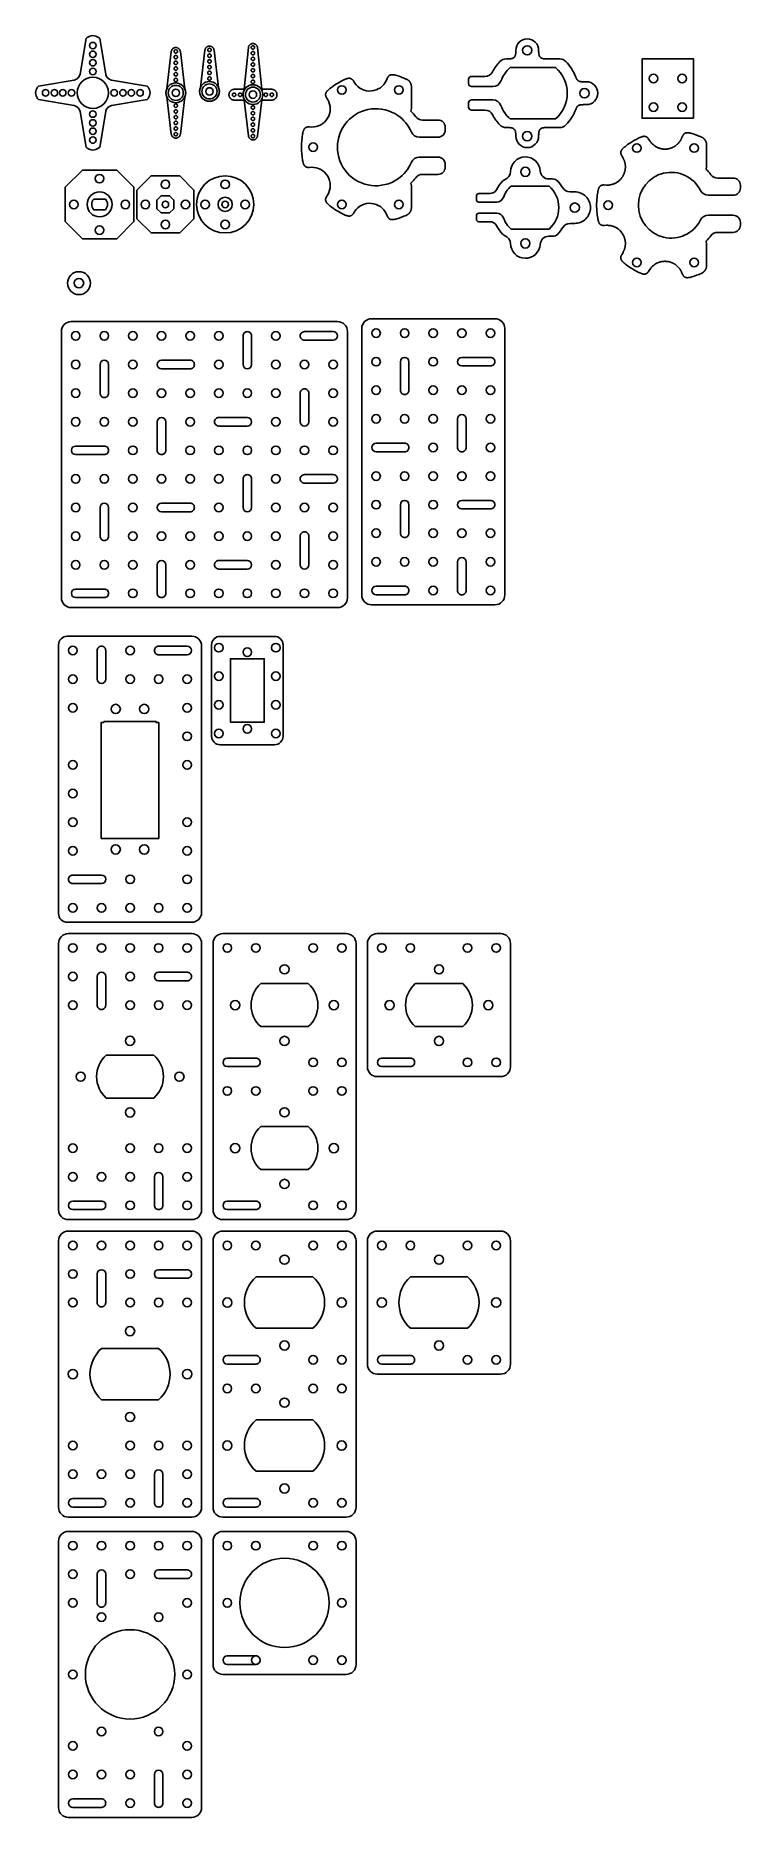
# Model space of a CAD drawing. Extents: x 544 to 790, y -228 to 395.
import ezdxf

# ---------------------------------------------------------------- set-up
doc = ezdxf.new("R2010")
doc.units = 0
for name, color, linetype in [('DEFAULT', 7, 'CONTINUOUS'), ('FAB', 7, 'CONTINUOUS'), ('SPACERS', 7, 'CONTINUOUS')]:
    doc.layers.add(name, color=color, linetype=linetype)

msp = doc.modelspace()

# ---------------------------------------------------------------- linework, layer by layer
at = {"layer": 'DEFAULT'}
msp.add_lwpolyline([(739.96, 335.25), (739.97, 334.69), (739.99, 334.12), (740.02, 333.55), (740.06, 332.98), (740.12, 332.41), (740.19, 331.84), (740.27, 331.26), (740.36, 330.69), (740.43, 330.34), (740.47, 330.17), (740.5, 330.01), (740.54, 329.86), (740.58, 329.71), (740.63, 329.56), (740.65, 329.49), (740.68, 329.42), (740.7, 329.36), (740.73, 329.29), (740.76, 329.23), (740.79, 329.16), (740.82, 329.1), (740.85, 329.04), (740.88, 328.99), (740.92, 328.93), (740.95, 328.87), (740.99, 328.82), (741.01, 328.8), (741.03, 328.77), (741.05, 328.75), (741.07, 328.72), (741.09, 328.7), (741.11, 328.68), (741.13, 328.65), (741.16, 328.63), (741.18, 328.61), (741.2, 328.59), (741.22, 328.57), (741.25, 328.55), (741.27, 328.53), (741.29, 328.51), (741.32, 328.49), (741.34, 328.47), (741.37, 328.46), (741.4, 328.44), (741.42, 328.42), (741.45, 328.41), (741.47, 328.39), (741.5, 328.38), (741.53, 328.36), (741.56, 328.35), (741.59, 328.34), (741.61, 328.32), (741.64, 328.31), (741.67, 328.3), (741.7, 328.29), (741.73, 328.28), (741.76, 328.27), (741.79, 328.26), (741.83, 328.25), (741.86, 328.24), (741.92, 328.23), (741.99, 328.21), (742.05, 328.2), (742.12, 328.19), (742.19, 328.19), (742.26, 328.18), (742.33, 328.18), (742.41, 328.17), (742.48, 328.17), (742.63, 328.18), (743.43, 328.22), (743.58, 328.22), (743.73, 328.22), (743.88, 328.22), (744.04, 328.21), (744.19, 328.2), (744.34, 328.19), (744.5, 328.17), (744.65, 328.15), (744.8, 328.12), (744.95, 328.09), (745.1, 328.06), (745.25, 328.02), (745.4, 327.98), (745.55, 327.94), (745.69, 327.89), (745.83, 327.84), (746.02, 327.77), (746.21, 327.69), (746.4, 327.61), (746.59, 327.51), (746.77, 327.41), (746.95, 327.31), (747.13, 327.2), (747.31, 327.08), (747.48, 326.95), (747.65, 326.82), (747.82, 326.68), (747.98, 326.54), (748.14, 326.39), (748.29, 326.24), (748.43, 326.08), (748.57, 325.91), (748.71, 325.74), (748.84, 325.57), (748.96, 325.39), (749.08, 325.21), (749.19, 325.02), (749.3, 324.83), (749.39, 324.64), (749.48, 324.45), (749.57, 324.25), (749.64, 324.05), (749.71, 323.85), (749.77, 323.66), (749.83, 323.45), (749.88, 323.25), (749.92, 323.05), (749.95, 322.85), (749.97, 322.73), (749.99, 322.6), (750, 322.47), (750.02, 322.33), (750.02, 322.2), (750.03, 322.07), (750.03, 321.94), (750.03, 321.8), (750.03, 321.67), (750.03, 321.53), (750.02, 321.4), (750.01, 321.26), (749.99, 321.12), (749.97, 320.99), (749.95, 320.85), (749.93, 320.72), (749.9, 320.58), (749.88, 320.45), (749.84, 320.31), (749.81, 320.18), (749.77, 320.04), (749.73, 319.91), (749.68, 319.78), (749.64, 319.65), (749.59, 319.52), (749.54, 319.39), (749.48, 319.26), (749.42, 319.13), (749.36, 319.01), (749.3, 318.89), (749.23, 318.76), (748.74, 317.94), (748.67, 317.81), (748.63, 317.74), (748.6, 317.68), (748.57, 317.61), (748.54, 317.55), (748.52, 317.49), (748.49, 317.42), (748.47, 317.36), (748.45, 317.29), (748.44, 317.26), (748.44, 317.23), (748.43, 317.2), (748.42, 317.17), (748.42, 317.14), (748.41, 317.11), (748.41, 317.07), (748.4, 317.04), (748.4, 317.01), (748.4, 316.98), (748.39, 316.95), (748.39, 316.92), (748.39, 316.89), (748.39, 316.86), (748.39, 316.83), (748.39, 316.8), (748.4, 316.77), (748.4, 316.73), (748.4, 316.7), (748.41, 316.67), (748.41, 316.64), (748.42, 316.61), (748.42, 316.58), (748.43, 316.55), (748.44, 316.52), (748.44, 316.49), (748.45, 316.46), (748.46, 316.43), (748.47, 316.4), (748.48, 316.37), (748.49, 316.34), (748.5, 316.31), (748.52, 316.28), (748.53, 316.25), (748.54, 316.22), (748.56, 316.19), (748.59, 316.13), (748.62, 316.08), (748.66, 316.02), (748.69, 315.96), (748.73, 315.9), (748.77, 315.84), (748.82, 315.79), (748.86, 315.73), (748.91, 315.68), (748.96, 315.62), (749.01, 315.56), (749.06, 315.51), (749.17, 315.4), (749.28, 315.29), (749.4, 315.19), (749.52, 315.08), (749.64, 314.98), (749.9, 314.77), (750.34, 314.43), (750.82, 314.08), (751.33, 313.72), (751.83, 313.39), (752.53, 312.95), (753.26, 312.52), (754.01, 312.12), (754.77, 311.74), (755.09, 311.59), (755.25, 311.52), (755.4, 311.45), (755.55, 311.39), (755.69, 311.34), (755.84, 311.29), (755.91, 311.27), (755.98, 311.25), (756.05, 311.23), (756.12, 311.22), (756.19, 311.2), (756.26, 311.19), (756.32, 311.18), (756.39, 311.17), (756.46, 311.16), (756.52, 311.16), (756.59, 311.16), (756.65, 311.16), (756.69, 311.16), (756.72, 311.16), (756.75, 311.16), (756.78, 311.16), (756.81, 311.17), (756.84, 311.17), (756.87, 311.17), (756.9, 311.18), (756.93, 311.18), (756.97, 311.19), (757, 311.2), (757.03, 311.2), (757.06, 311.21), (757.08, 311.22), (757.11, 311.23), (757.14, 311.24), (757.17, 311.25), (757.2, 311.26), (757.23, 311.27), (757.26, 311.28), (757.29, 311.3), (757.31, 311.31), (757.34, 311.32), (757.37, 311.34), (757.4, 311.35), (757.42, 311.37), (757.45, 311.39), (757.48, 311.4), (757.5, 311.42), (757.53, 311.44), (757.55, 311.46), (757.58, 311.48), (757.6, 311.5), (757.63, 311.52), (757.68, 311.56), (757.73, 311.61), (757.78, 311.66), (757.82, 311.71), (757.87, 311.76), (757.92, 311.81), (757.96, 311.87), (758.01, 311.93), (758.05, 311.99), (758.14, 312.11), (758.57, 312.78), (758.67, 312.94), (758.78, 313.09), (758.9, 313.24), (759.02, 313.38), (759.14, 313.53), (759.27, 313.67), (759.41, 313.8), (759.55, 313.94), (759.69, 314.06), (759.84, 314.19), (759.99, 314.31), (760.14, 314.42), (760.3, 314.53), (760.45, 314.64), (760.61, 314.73), (760.77, 314.83), (760.92, 314.9), (761.06, 314.98), (761.22, 315.05), (761.37, 315.12), (761.53, 315.18), (761.68, 315.24), (761.84, 315.3), (762.01, 315.35), (762.17, 315.4), (762.34, 315.44), (762.51, 315.48), (762.67, 315.52), (762.84, 315.55), (763.01, 315.57), (763.19, 315.6), (763.36, 315.61), (763.53, 315.62), (763.7, 315.63), (763.88, 315.63), (764.05, 315.63), (764.22, 315.62), (764.39, 315.61), (764.56, 315.6), (764.73, 315.57), (764.9, 315.55), (765.07, 315.52), (765.24, 315.49), (765.4, 315.45), (765.56, 315.4), (765.72, 315.36), (765.88, 315.31), (766.04, 315.25), (766.18, 315.2), (766.32, 315.14), (766.46, 315.08), (766.6, 315.02), (766.74, 314.95), (766.88, 314.88), (767.01, 314.81), (767.15, 314.73), (767.28, 314.64), (767.42, 314.56), (767.55, 314.47), (767.68, 314.37), (767.8, 314.28), (767.93, 314.17), (768.05, 314.07), (768.17, 313.96), (768.29, 313.85), (768.41, 313.74), (768.52, 313.62), (768.63, 313.5), (768.74, 313.37), (768.84, 313.25), (768.94, 313.12), (769.04, 312.99), (769.13, 312.85), (769.22, 312.72), (769.31, 312.58), (769.39, 312.44), (769.47, 312.3), (769.55, 312.15), (769.62, 312.01), (769.69, 311.86), (770.01, 311.1), (770.08, 310.96), (770.11, 310.9), (770.14, 310.83), (770.18, 310.77), (770.22, 310.71), (770.25, 310.65), (770.29, 310.6), (770.33, 310.54), (770.37, 310.49), (770.39, 310.47), (770.41, 310.44), (770.43, 310.42), (770.46, 310.39), (770.48, 310.37), (770.5, 310.35), (770.52, 310.33), (770.55, 310.31), (770.57, 310.28), (770.59, 310.26), (770.62, 310.24), (770.64, 310.23), (770.67, 310.21), (770.69, 310.19), (770.72, 310.17), (770.74, 310.15), (770.77, 310.14), (770.79, 310.12), (770.82, 310.11), (770.85, 310.09), (770.88, 310.08), (770.9, 310.07), (770.93, 310.05), (770.96, 310.04), (770.99, 310.03), (771.02, 310.02), (771.05, 310.01), (771.08, 310), (771.11, 309.99), (771.14, 309.98), (771.17, 309.97), (771.2, 309.96), (771.23, 309.95), (771.26, 309.95), (771.29, 309.94), (771.33, 309.94), (771.39, 309.93), (771.46, 309.92), (771.53, 309.91), (771.59, 309.91), (771.66, 309.91), (771.73, 309.91), (771.81, 309.91), (771.88, 309.91), (771.95, 309.92), (772.02, 309.93), (772.1, 309.93), (772.17, 309.94), (772.33, 309.97), (772.48, 310), (772.63, 310.03), (772.79, 310.07), (772.95, 310.11), (773.26, 310.2), (774.06, 310.44), (774.92, 310.74), (775.79, 311.07), (776.21, 311.24), (776.63, 311.42), (776.68, 311.44), (776.73, 311.47), (776.78, 311.49), (776.82, 311.52), (776.87, 311.55), (776.92, 311.57), (776.97, 311.6), (777.02, 311.63), (777.06, 311.66), (777.11, 311.69), (777.16, 311.73), (777.2, 311.76), (777.25, 311.79), (777.29, 311.83), (777.34, 311.87), (777.38, 311.9), (777.42, 311.94), (777.46, 311.98), (777.5, 312.02), (777.54, 312.06), (777.58, 312.1), (777.62, 312.14), (777.66, 312.18), (777.7, 312.22), (777.73, 312.27), (777.77, 312.31), (777.8, 312.36), (777.83, 312.4), (777.87, 312.45), (777.9, 312.49), (777.93, 312.54), (777.96, 312.59), (777.99, 312.63), (778.02, 312.68), (778.04, 312.73), (778.07, 312.78), (778.09, 312.83), (778.12, 312.88), (778.14, 312.92), (778.16, 312.97), (778.18, 313.02), (778.2, 313.07), (778.22, 313.12), (778.24, 313.17), (778.26, 313.22), (778.27, 313.27), (778.29, 313.33), (778.3, 313.38), (778.33, 313.48), (778.35, 313.58), (778.37, 313.68), (778.38, 313.78), (778.39, 313.87), (778.4, 313.97), (778.41, 314.07), (778.41, 314.16), (778.41, 321.72), (778.24, 322.71, 0.036345), (779.91, 324.58, -0.232837), (782.29, 325.75), (787.72, 325.75, 0.414214), (790.22, 328.25), (790.22, 329.25, 0.414214), (787.72, 331.75), (779, 331.75, 0.283758), (776.32, 330.1, -4.224843), (776.32, 340.4, 0.283758), (779, 338.74), (787.72, 338.74, 0.414214), (790.22, 341.24), (790.22, 342.24, 0.414214), (787.72, 344.74), (782.29, 344.74, -0.232837), (779.91, 345.91, 0.036345), (778.24, 347.79), (778.41, 348.77), (778.41, 356.33), (778.41, 356.43), (778.4, 356.53), (778.39, 356.62), (778.38, 356.72), (778.37, 356.82), (778.35, 356.92), (778.33, 357.02), (778.3, 357.12), (778.29, 357.17), (778.27, 357.22), (778.26, 357.27), (778.24, 357.32), (778.22, 357.37), (778.2, 357.42), (778.18, 357.47), (778.16, 357.52), (778.14, 357.57), (778.12, 357.62), (778.09, 357.67), (778.07, 357.72), (778.04, 357.77), (778.02, 357.82), (777.99, 357.86), (777.96, 357.91), (777.93, 357.96), (777.9, 358.01), (777.87, 358.05), (777.83, 358.1), (777.8, 358.14), (777.77, 358.19), (777.73, 358.23), (777.7, 358.27), (777.66, 358.32), (777.62, 358.36), (777.58, 358.4), (777.54, 358.44), (777.5, 358.48), (777.46, 358.52), (777.42, 358.56), (777.38, 358.6), (777.34, 358.63), (777.29, 358.67), (777.25, 358.7), (777.2, 358.74), (777.16, 358.77), (777.11, 358.8), (777.06, 358.83), (777.02, 358.87), (776.97, 358.89), (776.92, 358.92), (776.87, 358.95), (776.82, 358.98), (776.78, 359), (776.73, 359.03), (776.68, 359.05), (776.63, 359.08), (776.21, 359.25), (775.79, 359.43), (774.92, 359.76), (774.06, 360.06), (773.26, 360.3), (772.95, 360.39), (772.79, 360.43), (772.63, 360.47), (772.48, 360.5), (772.33, 360.53), (772.17, 360.55), (772.1, 360.56), (772.02, 360.57), (771.95, 360.58), (771.88, 360.58), (771.81, 360.59), (771.73, 360.59), (771.66, 360.59), (771.59, 360.59), (771.53, 360.58), (771.46, 360.58), (771.39, 360.57), (771.33, 360.56), (771.29, 360.56), (771.26, 360.55), (771.23, 360.54), (771.2, 360.54), (771.17, 360.53), (771.14, 360.52), (771.11, 360.51), (771.08, 360.5), (771.05, 360.49), (771.02, 360.48), (770.99, 360.47), (770.96, 360.46), (770.93, 360.45), (770.9, 360.43), (770.88, 360.42), (770.85, 360.4), (770.82, 360.39), (770.79, 360.38), (770.77, 360.36), (770.74, 360.34), (770.72, 360.33), (770.69, 360.31), (770.67, 360.29), (770.64, 360.27), (770.62, 360.25), (770.59, 360.23), (770.57, 360.21), (770.55, 360.19), (770.52, 360.17), (770.5, 360.15), (770.48, 360.13), (770.46, 360.1), (770.43, 360.08), (770.41, 360.06), (770.39, 360.03), (770.37, 360.01), (770.33, 359.95), (770.29, 359.9), (770.25, 359.84), (770.22, 359.79), (770.18, 359.73), (770.14, 359.66), (770.11, 359.6), (770.08, 359.53), (770.01, 359.4), (769.69, 358.64), (769.62, 358.49), (769.55, 358.35), (769.47, 358.2), (769.39, 358.06), (769.31, 357.92), (769.22, 357.78), (769.13, 357.64), (769.04, 357.51), (768.94, 357.38), (768.84, 357.25), (768.74, 357.12), (768.63, 357), (768.52, 356.88), (768.41, 356.76), (768.29, 356.65), (768.17, 356.54), (768.05, 356.43), (767.93, 356.32), (767.8, 356.22), (767.68, 356.13), (767.55, 356.03), (767.42, 355.94), (767.28, 355.85), (767.15, 355.77), (767.01, 355.69), (766.88, 355.62), (766.74, 355.55), (766.6, 355.48), (766.46, 355.41), (766.32, 355.35), (766.18, 355.3), (766.04, 355.24), (765.88, 355.19), (765.72, 355.14), (765.56, 355.09), (765.4, 355.05), (765.24, 355.01), (765.07, 354.98), (764.9, 354.95), (764.73, 354.92), (764.56, 354.9), (764.39, 354.89), (764.22, 354.87), (764.05, 354.87), (763.88, 354.86), (763.7, 354.87), (763.53, 354.87), (763.36, 354.89), (763.19, 354.9), (763.01, 354.92), (762.84, 354.95), (762.67, 354.98), (762.51, 355.01), (762.34, 355.05), (762.17, 355.1), (762.01, 355.14), (761.84, 355.2), (761.68, 355.25), (761.53, 355.31), (761.37, 355.38), (761.22, 355.45), (761.06, 355.52), (760.92, 355.59), (760.77, 355.67), (760.61, 355.76), (760.45, 355.86), (760.3, 355.97), (760.14, 356.08), (759.99, 356.19), (759.84, 356.31), (759.69, 356.43), (759.55, 356.56), (759.41, 356.7), (759.27, 356.83), (759.14, 356.97), (759.02, 357.12), (758.9, 357.26), (758.78, 357.41), (758.67, 357.56), (758.57, 357.71), (758.14, 358.39), (758.05, 358.51), (758.01, 358.57), (757.96, 358.63), (757.92, 358.68), (757.87, 358.74), (757.82, 358.79), (757.78, 358.84), (757.73, 358.89), (757.68, 358.93), (757.63, 358.98), (757.6, 359), (757.58, 359.02), (757.55, 359.04), (757.53, 359.06), (757.5, 359.08), (757.48, 359.09), (757.45, 359.11), (757.42, 359.13), (757.4, 359.14), (757.37, 359.16), (757.34, 359.17), (757.31, 359.19), (757.29, 359.2), (757.26, 359.21), (757.23, 359.23), (757.2, 359.24), (757.17, 359.25), (757.14, 359.26), (757.11, 359.27), (757.08, 359.28), (757.06, 359.29), (757.03, 359.29), (757, 359.3), (756.97, 359.31), (756.93, 359.31), (756.9, 359.32), (756.87, 359.32), (756.84, 359.33), (756.81, 359.33), (756.78, 359.33), (756.75, 359.34), (756.72, 359.34), (756.69, 359.34), (756.65, 359.34), (756.59, 359.34), (756.52, 359.34), (756.46, 359.33), (756.39, 359.33), (756.32, 359.32), (756.26, 359.31), (756.19, 359.3), (756.12, 359.28), (756.05, 359.26), (755.98, 359.25), (755.91, 359.23), (755.84, 359.21), (755.69, 359.16), (755.55, 359.1), (755.4, 359.05), (755.25, 358.98), (755.09, 358.91), (754.77, 358.76), (754.01, 358.38), (753.26, 357.98), (752.53, 357.55), (751.83, 357.11), (751.33, 356.77), (750.82, 356.42), (750.34, 356.06), (749.9, 355.72), (749.64, 355.52), (749.52, 355.42), (749.4, 355.31), (749.28, 355.21), (749.17, 355.1), (749.06, 354.99), (749.01, 354.93), (748.96, 354.88), (748.91, 354.82), (748.86, 354.77), (748.82, 354.71), (748.77, 354.65), (748.73, 354.6), (748.69, 354.54), (748.66, 354.48), (748.62, 354.42), (748.59, 354.36), (748.56, 354.3), (748.54, 354.28), (748.53, 354.25), (748.52, 354.22), (748.5, 354.19), (748.49, 354.16), (748.48, 354.13), (748.47, 354.1), (748.46, 354.07), (748.45, 354.04), (748.44, 354.01), (748.44, 353.98), (748.43, 353.95), (748.42, 353.92), (748.42, 353.89), (748.41, 353.85), (748.41, 353.82), (748.4, 353.79), (748.4, 353.76), (748.4, 353.73), (748.39, 353.7), (748.39, 353.67), (748.39, 353.64), (748.39, 353.61), (748.39, 353.58), (748.39, 353.55), (748.4, 353.52), (748.4, 353.49), (748.4, 353.45), (748.41, 353.42), (748.41, 353.39), (748.42, 353.36), (748.42, 353.33), (748.43, 353.3), (748.44, 353.27), (748.44, 353.23), (748.45, 353.2), (748.47, 353.14), (748.49, 353.08), (748.52, 353.01), (748.54, 352.95), (748.57, 352.88), (748.6, 352.82), (748.63, 352.75), (748.67, 352.69), (748.74, 352.56), (749.23, 351.73), (749.3, 351.61), (749.36, 351.49), (749.42, 351.36), (749.48, 351.24), (749.54, 351.11), (749.59, 350.98), (749.64, 350.85), (749.68, 350.72), (749.73, 350.59), (749.77, 350.45), (749.81, 350.32), (749.84, 350.19), (749.88, 350.05), (749.9, 349.92), (749.93, 349.78), (749.95, 349.65), (749.97, 349.51), (749.99, 349.37), (750.01, 349.24), (750.02, 349.1), (750.03, 348.97), (750.03, 348.83), (750.03, 348.7), (750.03, 348.56), (750.03, 348.43), (750.02, 348.3), (750.02, 348.16), (750, 348.03), (749.99, 347.9), (749.97, 347.77), (749.95, 347.64), (749.92, 347.44), (749.88, 347.24), (749.83, 347.04), (749.77, 346.84), (749.71, 346.64), (749.64, 346.44), (749.57, 346.25), (749.48, 346.05), (749.39, 345.86), (749.3, 345.67), (749.19, 345.48), (749.08, 345.29), (748.96, 345.11), (748.84, 344.93), (748.71, 344.76), (748.57, 344.59), (748.43, 344.42), (748.29, 344.26), (748.14, 344.11), (747.98, 343.96), (747.82, 343.81), (747.65, 343.68), (747.48, 343.54), (747.31, 343.42), (747.13, 343.3), (746.95, 343.19), (746.77, 343.08), (746.59, 342.98), (746.4, 342.89), (746.21, 342.81), (746.02, 342.73), (745.83, 342.65), (745.69, 342.61), (745.55, 342.56), (745.4, 342.52), (745.25, 342.48), (745.1, 342.44), (744.95, 342.41), (744.8, 342.38), (744.65, 342.35), (744.5, 342.33), (744.34, 342.31), (744.19, 342.3), (744.04, 342.29), (743.88, 342.28), (743.73, 342.28), (743.58, 342.28), (743.43, 342.28), (742.63, 342.32), (742.48, 342.32), (742.41, 342.32), (742.33, 342.32), (742.26, 342.32), (742.19, 342.31), (742.12, 342.3), (742.05, 342.29), (741.99, 342.28), (741.92, 342.27), (741.86, 342.26), (741.83, 342.25), (741.79, 342.24), (741.76, 342.23), (741.73, 342.22), (741.7, 342.21), (741.67, 342.2), (741.64, 342.19), (741.61, 342.17), (741.59, 342.16), (741.56, 342.15), (741.53, 342.14), (741.5, 342.12), (741.47, 342.11), (741.45, 342.09), (741.42, 342.08), (741.4, 342.06), (741.37, 342.04), (741.34, 342.02), (741.32, 342.01), (741.29, 341.99), (741.27, 341.97), (741.25, 341.95), (741.22, 341.93), (741.2, 341.91), (741.18, 341.89), (741.16, 341.87), (741.13, 341.84), (741.11, 341.82), (741.09, 341.8), (741.07, 341.77), (741.05, 341.75), (741.03, 341.73), (741.01, 341.7), (740.99, 341.68), (740.95, 341.62), (740.92, 341.57), (740.88, 341.51), (740.85, 341.45), (740.82, 341.4), (740.79, 341.33), (740.76, 341.27), (740.73, 341.21), (740.7, 341.14), (740.68, 341.07), (740.65, 341.01), (740.63, 340.94), (740.58, 340.79), (740.54, 340.64), (740.5, 340.49), (740.47, 340.33), (740.43, 340.16), (740.36, 339.81), (740.27, 339.23), (740.19, 338.66), (740.12, 338.09), (740.06, 337.52), (740.02, 336.95), (739.99, 336.38), (739.97, 335.81)], format="xyb", close=True, dxfattribs=at)
for centre, radius in [((754.04, 355.24, -5), 1.5), ((774.04, 355.24, -5), 1.5), ((630.86, -153.46), 15.61), ((576.86, -178.46), 15.61)]:
    msp.add_circle(centre, radius, dxfattribs=at)
at = {"layer": 'DEFAULT', "extrusion": (0, 0, -1)}
for centre in [(-744.04, 335.25, 5), (-754.04, 315.25, 5), (-774.04, 315.25, 5)]:
    msp.add_circle(centre, 1.5, dxfattribs=at)
at = {"layer": 'FAB'}
for points in [[(561.47, 355.54), (559.37, 367.98), (559.28, 368.36), (559.12, 368.72), (558.92, 369.05), (558.66, 369.35), (558.37, 369.61), (558.03, 369.81), (557.67, 369.97), (557.29, 370.06), (544.86, 372.16), (544.51, 372.56), (544.23, 373.01), (544.02, 373.5), (543.9, 374.02), (543.86, 374.54), (543.9, 375.07), (544.02, 375.59), (544.23, 376.08), (544.51, 376.53), (544.86, 376.93), (557.29, 379.03), (557.67, 379.12), (558.03, 379.27), (558.37, 379.48), (558.66, 379.74), (558.92, 380.03), (559.12, 380.37), (559.28, 380.73), (559.37, 381.11), (561.47, 393.54), (561.87, 393.89), (562.32, 394.17), (562.81, 394.38), (563.33, 394.5), (563.86, 394.54), (564.38, 394.5), (564.9, 394.38), (565.39, 394.17), (565.84, 393.89), (566.24, 393.54), (568.34, 381.11), (568.43, 380.73), (568.59, 380.37), (568.79, 380.03), (569.05, 379.74), (569.34, 379.48), (569.68, 379.27), (570.04, 379.12), (570.42, 379.03), (582.85, 376.93), (583.2, 376.53), (583.48, 376.08), (583.69, 375.59), (583.81, 375.07), (583.86, 374.54), (583.81, 374.02), (583.69, 373.5), (583.48, 373.01), (583.2, 372.56), (582.85, 372.16), (570.42, 370.06), (570.04, 369.97), (569.68, 369.81), (569.34, 369.61), (569.05, 369.35), (568.79, 369.05), (568.59, 368.72), (568.43, 368.36), (568.34, 367.98), (566.24, 355.54), (565.84, 355.2), (565.39, 354.92), (564.9, 354.71), (564.38, 354.59), (563.86, 354.54), (563.33, 354.59), (562.81, 354.71), (562.32, 354.92), (561.87, 355.2)], [(591.28, 389.12), (591.26, 388.98), (589.71, 375.95), (589.63, 375.76), (589.56, 375.56), (589.5, 375.36), (589.46, 375.16), (589.43, 374.96), (589.41, 374.75), (589.41, 374.54), (589.41, 374.33), (589.43, 374.13), (589.46, 373.92), (589.51, 373.72), (589.56, 373.52), (589.63, 373.32), (589.71, 373.13), (591.28, 360.1), (591.3, 359.96), (591.33, 359.83), (591.38, 359.7), (591.44, 359.57), (591.51, 359.44), (591.59, 359.33), (591.68, 359.22), (591.78, 359.12), (591.88, 359.03), (592, 358.95), (592.12, 358.88), (592.25, 358.82), (592.38, 358.77), (592.52, 358.73), (592.65, 358.71), (592.79, 358.7), (592.93, 358.7), (593.08, 358.71), (593.21, 358.73), (593.35, 358.77), (593.48, 358.82), (593.61, 358.88), (593.73, 358.95), (593.85, 359.03), (593.95, 359.12), (594.05, 359.22), (594.14, 359.33), (594.22, 359.45), (594.29, 359.57), (594.35, 359.7), (594.39, 359.83), (594.43, 359.97), (594.45, 360.1), (596.01, 373.14), (596.08, 373.33), (596.15, 373.52), (596.21, 373.72), (596.25, 373.93), (596.28, 374.13), (596.3, 374.34), (596.31, 374.55), (596.3, 374.75), (596.28, 374.96), (596.25, 375.16), (596.21, 375.37), (596.15, 375.57), (596.08, 375.76), (596, 375.95), (594.44, 388.99), (594.41, 389.12), (594.38, 389.26), (594.33, 389.39), (594.27, 389.52), (594.2, 389.64), (594.12, 389.76), (594.03, 389.87), (593.93, 389.97), (593.83, 390.06), (593.71, 390.14), (593.59, 390.21), (593.46, 390.27), (593.33, 390.32), (593.2, 390.36), (593.06, 390.38), (592.92, 390.39), (592.78, 390.39), (592.64, 390.38), (592.5, 390.36), (592.36, 390.32), (592.23, 390.27), (592.1, 390.21), (591.98, 390.14), (591.87, 390.06), (591.76, 389.97), (591.66, 389.87), (591.57, 389.76), (591.49, 389.64), (591.42, 389.52), (591.36, 389.39), (591.32, 389.26)], [(592.85, 388.44), (592.94, 388.45), (593.03, 388.47), (593.11, 388.5), (593.18, 388.54), (593.25, 388.6), (593.31, 388.66), (593.36, 388.73), (593.41, 388.81), (593.43, 388.89), (593.45, 388.98), (593.45, 389.07), (593.44, 389.15), (593.42, 389.24), (593.39, 389.32), (593.34, 389.39), (593.28, 389.46), (593.22, 389.52), (593.15, 389.57), (593.07, 389.6), (592.98, 389.63), (592.9, 389.64), (592.81, 389.64), (592.72, 389.63), (592.64, 389.6), (592.56, 389.57), (592.49, 389.52), (592.42, 389.46), (592.36, 389.39), (592.32, 389.32), (592.28, 389.24), (592.26, 389.15), (592.25, 389.07), (592.26, 388.98), (592.27, 388.89), (592.3, 388.81), (592.34, 388.73), (592.39, 388.66), (592.45, 388.6), (592.52, 388.54), (592.6, 388.5), (592.68, 388.47), (592.77, 388.45)], [(592.85, 386.44), (592.94, 386.45), (593.03, 386.47), (593.11, 386.5), (593.18, 386.54), (593.25, 386.6), (593.31, 386.66), (593.36, 386.73), (593.41, 386.81), (593.43, 386.89), (593.45, 386.98), (593.45, 387.07), (593.44, 387.15), (593.42, 387.24), (593.39, 387.32), (593.34, 387.39), (593.28, 387.46), (593.22, 387.52), (593.15, 387.57), (593.07, 387.6), (592.98, 387.63), (592.9, 387.64), (592.81, 387.64), (592.72, 387.63), (592.64, 387.6), (592.56, 387.57), (592.49, 387.52), (592.42, 387.46), (592.36, 387.39), (592.32, 387.32), (592.28, 387.24), (592.26, 387.15), (592.25, 387.07), (592.26, 386.98), (592.27, 386.89), (592.3, 386.81), (592.34, 386.73), (592.39, 386.66), (592.45, 386.6), (592.52, 386.54), (592.6, 386.5), (592.68, 386.47), (592.77, 386.45)], [(603.05, 389.59), (603.03, 389.48), (601.48, 376.44), (601.42, 376.29), (601.36, 376.13), (601.31, 375.97), (601.27, 375.8), (601.23, 375.63), (601.21, 375.47), (601.19, 375.3), (601.18, 375.13), (601.18, 374.96), (601.19, 374.79), (601.21, 374.62), (601.23, 374.45), (601.26, 374.29), (601.3, 374.12), (601.35, 373.96), (601.41, 373.8), (601.48, 373.64), (601.55, 373.49), (601.63, 373.34), (601.71, 373.19), (601.81, 373.05), (601.91, 372.92), (602.02, 372.79), (602.13, 372.66), (602.25, 372.54), (602.38, 372.43), (602.51, 372.32), (602.64, 372.22), (602.78, 372.12), (602.93, 372.04), (603.08, 371.96), (603.23, 371.88), (603.39, 371.82), (603.55, 371.76), (603.71, 371.71), (603.88, 371.67), (604.04, 371.64), (604.21, 371.61), (604.38, 371.6), (604.55, 371.59), (604.72, 371.59), (604.89, 371.6), (605.06, 371.61), (605.22, 371.64), (605.39, 371.67), (605.56, 371.71), (605.72, 371.76), (605.88, 371.82), (606.03, 371.88), (606.19, 371.96), (606.34, 372.04), (606.48, 372.12), (606.62, 372.22), (606.76, 372.32), (606.89, 372.43), (607.02, 372.54), (607.13, 372.66), (607.25, 372.79), (607.36, 372.92), (607.46, 373.06), (607.55, 373.2), (607.64, 373.34), (607.72, 373.49), (607.79, 373.65), (607.85, 373.8), (607.91, 373.96), (607.96, 374.13), (608, 374.29), (608.03, 374.46), (608.06, 374.62), (608.07, 374.79), (608.08, 374.96), (608.08, 375.13), (608.07, 375.3), (608.05, 375.47), (608.03, 375.64), (607.99, 375.8), (607.95, 375.97), (607.9, 376.13), (607.85, 376.29), (607.78, 376.45), (606.21, 389.48), (606.19, 389.59), (606.17, 389.7), (606.14, 389.81), (606.1, 389.91), (606.05, 390.02), (605.99, 390.12), (605.93, 390.21), (605.86, 390.3), (605.79, 390.39), (605.71, 390.46), (605.62, 390.54), (605.53, 390.61), (605.43, 390.67), (605.33, 390.72), (605.23, 390.77), (605.12, 390.81), (605.01, 390.84), (604.9, 390.86), (604.79, 390.88), (604.68, 390.89), (604.57, 390.89), (604.45, 390.88), (604.34, 390.86), (604.23, 390.84), (604.12, 390.81), (604.01, 390.77), (603.91, 390.72), (603.81, 390.67), (603.72, 390.6), (603.63, 390.54), (603.54, 390.46), (603.46, 390.38), (603.38, 390.3), (603.32, 390.21), (603.25, 390.11), (603.2, 390.01), (603.15, 389.91), (603.11, 389.81), (603.08, 389.7)], [(604.63, 388.94), (604.7, 388.94), (604.77, 388.95), (604.83, 388.97), (604.9, 389), (604.96, 389.04), (605.01, 389.08), (605.07, 389.12), (605.11, 389.18), (605.15, 389.24), (605.18, 389.3), (605.2, 389.36), (605.22, 389.43), (605.23, 389.5), (605.23, 389.57), (605.22, 389.64), (605.2, 389.71), (605.18, 389.77), (605.15, 389.84), (605.11, 389.89), (605.07, 389.95), (605.01, 390), (604.96, 390.04), (604.9, 390.07), (604.83, 390.1), (604.77, 390.12), (604.7, 390.13), (604.63, 390.14), (604.56, 390.13), (604.49, 390.12), (604.42, 390.1), (604.36, 390.07), (604.3, 390.04), (604.24, 390), (604.19, 389.95), (604.15, 389.89), (604.11, 389.84), (604.08, 389.77), (604.05, 389.71), (604.04, 389.64), (604.03, 389.57), (604.03, 389.5), (604.04, 389.43), (604.05, 389.36), (604.08, 389.3), (604.11, 389.24), (604.15, 389.18), (604.19, 389.12), (604.24, 389.08), (604.3, 389.04), (604.36, 389), (604.42, 388.97), (604.49, 388.95), (604.56, 388.94)], [(604.63, 386.94), (604.7, 386.94), (604.77, 386.95), (604.83, 386.97), (604.9, 387), (604.96, 387.04), (605.01, 387.08), (605.07, 387.12), (605.11, 387.18), (605.15, 387.24), (605.18, 387.3), (605.2, 387.36), (605.22, 387.43), (605.23, 387.5), (605.23, 387.57), (605.22, 387.64), (605.2, 387.71), (605.18, 387.77), (605.15, 387.84), (605.11, 387.89), (605.07, 387.95), (605.01, 388), (604.96, 388.04), (604.9, 388.07), (604.83, 388.1), (604.77, 388.12), (604.7, 388.13), (604.63, 388.14), (604.56, 388.13), (604.49, 388.12), (604.42, 388.1), (604.36, 388.07), (604.3, 388.04), (604.24, 388), (604.19, 387.95), (604.15, 387.89), (604.11, 387.84), (604.08, 387.77), (604.05, 387.71), (604.04, 387.64), (604.03, 387.57), (604.03, 387.5), (604.04, 387.43), (604.05, 387.36), (604.08, 387.3), (604.11, 387.24), (604.15, 387.18), (604.19, 387.12), (604.24, 387.08), (604.3, 387.04), (604.36, 387), (604.42, 386.97), (604.49, 386.95), (604.56, 386.94)], [(626.34, 371.99), (622.91, 371.99), (621.42, 359.48), (621.39, 359.33), (621.35, 359.18), (621.3, 359.03), (621.23, 358.89), (621.15, 358.76), (621.06, 358.64), (620.95, 358.53), (620.83, 358.42), (620.71, 358.33), (620.58, 358.25), (620.44, 358.19), (620.29, 358.14), (620.14, 358.1), (619.99, 358.08), (619.83, 358.07), (619.68, 358.08), (619.52, 358.1), (619.37, 358.14), (619.23, 358.19), (619.09, 358.25), (618.95, 358.33), (618.83, 358.42), (618.71, 358.52), (618.61, 358.64), (618.51, 358.76), (618.43, 358.89), (618.36, 359.03), (618.31, 359.18), (618.27, 359.33), (618.24, 359.48), (616.74, 371.99), (613.34, 371.99), (613.15, 372), (613.06, 372.01), (612.97, 372.02), (612.88, 372.04), (612.79, 372.07), (612.7, 372.1), (612.61, 372.13), (612.53, 372.17), (612.44, 372.21), (612.36, 372.26), (612.28, 372.31), (612.21, 372.36), (612.13, 372.42), (612.06, 372.48), (611.99, 372.54), (611.93, 372.61), (611.87, 372.68), (611.81, 372.75), (611.76, 372.83), (611.71, 372.91), (611.66, 372.99), (611.62, 373.07), (611.58, 373.16), (611.55, 373.25), (611.52, 373.33), (611.49, 373.42), (611.47, 373.52), (611.46, 373.61), (611.45, 373.7), (611.44, 373.79), (611.44, 373.89), (611.44, 373.98), (611.45, 374.07), (611.46, 374.17), (611.47, 374.26), (611.49, 374.35), (611.52, 374.44), (611.55, 374.53), (611.58, 374.61), (611.62, 374.7), (611.66, 374.78), (611.71, 374.86), (611.76, 374.94), (611.81, 375.02), (611.87, 375.09), (611.93, 375.16), (611.99, 375.23), (612.06, 375.29), (612.13, 375.35), (612.21, 375.41), (612.28, 375.47), (612.36, 375.52), (612.44, 375.56), (612.53, 375.6), (612.61, 375.64), (612.7, 375.68), (612.79, 375.71), (612.88, 375.73), (612.97, 375.75), (613.06, 375.76), (613.15, 375.77), (613.34, 375.79), (616.73, 375.79), (618.23, 390.42), (618.27, 390.57), (618.31, 390.71), (618.37, 390.85), (618.44, 390.98), (618.52, 391.11), (618.61, 391.23), (618.72, 391.34), (618.83, 391.43), (618.96, 391.52), (619.09, 391.59), (619.23, 391.66), (619.37, 391.71), (619.52, 391.74), (619.66, 391.76), (619.81, 391.77), (619.97, 391.76), (620.11, 391.74), (620.26, 391.71), (620.4, 391.66), (620.54, 391.59), (620.67, 391.52), (620.8, 391.43), (620.91, 391.34), (621.02, 391.23), (621.11, 391.11), (621.19, 390.98), (621.26, 390.85), (621.32, 390.71), (621.36, 390.57), (621.4, 390.42), (622.92, 375.79), (626.34, 375.79), (626.52, 375.77), (626.61, 375.76), (626.71, 375.75), (626.8, 375.73), (626.89, 375.71), (626.98, 375.68), (627.06, 375.64), (627.15, 375.6), (627.23, 375.56), (627.31, 375.52), (627.39, 375.47), (627.47, 375.41), (627.54, 375.35), (627.61, 375.29), (627.68, 375.23), (627.74, 375.16), (627.8, 375.09), (627.86, 375.02), (627.92, 374.94), (627.97, 374.86), (628.01, 374.78), (628.05, 374.7), (628.09, 374.61), (628.12, 374.53), (628.15, 374.44), (628.18, 374.35), (628.2, 374.26), (628.21, 374.17), (628.23, 374.07), (628.23, 373.98), (628.24, 373.89), (628.23, 373.79), (628.23, 373.7), (628.21, 373.61), (628.2, 373.52), (628.18, 373.42), (628.15, 373.33), (628.12, 373.25), (628.09, 373.16), (628.05, 373.07), (628.01, 372.99), (627.97, 372.91), (627.92, 372.83), (627.86, 372.75), (627.8, 372.68), (627.74, 372.61), (627.68, 372.54), (627.61, 372.48), (627.54, 372.42), (627.47, 372.36), (627.39, 372.31), (627.31, 372.26), (627.23, 372.21), (627.15, 372.17), (627.06, 372.13), (626.98, 372.1), (626.89, 372.07), (626.8, 372.04), (626.71, 372.02), (626.61, 372.01), (626.52, 372)], [(619.81, 391.02), (619.72, 391.01), (619.63, 390.99), (619.54, 390.95), (619.46, 390.9), (619.39, 390.84), (619.33, 390.77), (619.28, 390.69), (619.24, 390.6), (619.22, 390.51), (619.21, 390.42), (619.22, 390.33), (619.24, 390.23), (619.28, 390.15), (619.33, 390.07), (619.39, 389.99), (619.46, 389.93), (619.54, 389.88), (619.63, 389.85), (619.72, 389.83), (619.81, 389.82), (619.91, 389.83), (620, 389.85), (620.09, 389.88), (620.17, 389.93), (620.24, 389.99), (620.3, 390.07), (620.35, 390.15), (620.38, 390.23), (620.41, 390.33), (620.41, 390.42), (620.41, 390.51), (620.38, 390.6), (620.35, 390.69), (620.3, 390.77), (620.24, 390.84), (620.17, 390.9), (620.09, 390.95), (620, 390.99), (619.91, 391.01)], [(619.82, 389.02), (619.73, 389.01), (619.64, 388.99), (619.55, 388.95), (619.47, 388.9), (619.4, 388.84), (619.34, 388.77), (619.29, 388.69), (619.25, 388.6), (619.23, 388.51), (619.22, 388.42), (619.23, 388.33), (619.25, 388.23), (619.29, 388.15), (619.34, 388.07), (619.4, 387.99), (619.47, 387.93), (619.55, 387.88), (619.64, 387.85), (619.73, 387.83), (619.82, 387.82), (619.91, 387.83), (620.01, 387.85), (620.09, 387.88), (620.17, 387.93), (620.24, 387.99), (620.31, 388.07), (620.36, 388.15), (620.39, 388.23), (620.41, 388.33), (620.42, 388.42), (620.41, 388.51), (620.39, 388.6), (620.36, 388.69), (620.31, 388.77), (620.24, 388.84), (620.17, 388.9), (620.09, 388.95), (620.01, 388.99), (619.91, 389.01)], [(619.82, 387.02), (619.73, 387.01), (619.64, 386.99), (619.55, 386.95), (619.47, 386.9), (619.4, 386.84), (619.34, 386.77), (619.29, 386.69), (619.25, 386.6), (619.23, 386.51), (619.22, 386.42), (619.23, 386.33), (619.25, 386.23), (619.29, 386.15), (619.34, 386.07), (619.4, 385.99), (619.47, 385.93), (619.55, 385.88), (619.64, 385.85), (619.73, 385.83), (619.82, 385.82), (619.91, 385.83), (620.01, 385.85), (620.09, 385.88), (620.17, 385.93), (620.24, 385.99), (620.31, 386.07), (620.36, 386.15), (620.39, 386.23), (620.41, 386.33), (620.42, 386.42), (620.41, 386.51), (620.39, 386.6), (620.36, 386.69), (620.31, 386.77), (620.24, 386.84), (620.17, 386.9), (620.09, 386.95), (620.01, 386.99), (619.91, 387.01)], [(773.86, 365.68), (755.86, 365.68), (755.86, 386.43), (773.86, 386.43)], [(592.85, 384.44), (592.94, 384.45), (593.03, 384.47), (593.11, 384.5), (593.18, 384.54), (593.25, 384.6), (593.31, 384.66), (593.36, 384.73), (593.41, 384.81), (593.43, 384.89), (593.45, 384.98), (593.45, 385.07), (593.44, 385.15), (593.42, 385.24), (593.39, 385.32), (593.34, 385.39), (593.28, 385.46), (593.22, 385.52), (593.15, 385.57), (593.07, 385.6), (592.98, 385.63), (592.9, 385.64), (592.81, 385.64), (592.72, 385.63), (592.64, 385.6), (592.56, 385.57), (592.49, 385.52), (592.42, 385.46), (592.36, 385.39), (592.32, 385.32), (592.28, 385.24), (592.26, 385.15), (592.25, 385.07), (592.26, 384.98), (592.27, 384.89), (592.3, 384.81), (592.34, 384.73), (592.39, 384.66), (592.45, 384.6), (592.52, 384.54), (592.6, 384.5), (592.68, 384.47), (592.77, 384.45)], [(592.85, 382.44), (592.94, 382.45), (593.03, 382.47), (593.11, 382.5), (593.18, 382.54), (593.25, 382.6), (593.31, 382.66), (593.36, 382.73), (593.41, 382.81), (593.43, 382.89), (593.45, 382.98), (593.45, 383.07), (593.44, 383.15), (593.42, 383.24), (593.39, 383.32), (593.34, 383.39), (593.28, 383.46), (593.22, 383.52), (593.15, 383.57), (593.07, 383.6), (592.98, 383.63), (592.9, 383.64), (592.81, 383.64), (592.72, 383.63), (592.64, 383.6), (592.56, 383.57), (592.49, 383.52), (592.42, 383.46), (592.36, 383.39), (592.32, 383.32), (592.28, 383.24), (592.26, 383.15), (592.25, 383.07), (592.26, 382.98), (592.27, 382.89), (592.3, 382.81), (592.34, 382.73), (592.39, 382.66), (592.45, 382.6), (592.52, 382.54), (592.6, 382.5), (592.68, 382.47), (592.77, 382.45)], [(592.85, 380.44), (592.94, 380.45), (593.03, 380.47), (593.11, 380.5), (593.18, 380.54), (593.25, 380.6), (593.31, 380.66), (593.36, 380.73), (593.41, 380.81), (593.43, 380.89), (593.45, 380.98), (593.45, 381.07), (593.44, 381.15), (593.42, 381.24), (593.39, 381.32), (593.34, 381.39), (593.28, 381.46), (593.22, 381.52), (593.15, 381.57), (593.07, 381.6), (592.98, 381.63), (592.9, 381.64), (592.81, 381.64), (592.72, 381.63), (592.64, 381.6), (592.56, 381.57), (592.49, 381.52), (592.42, 381.46), (592.36, 381.39), (592.32, 381.32), (592.28, 381.24), (592.26, 381.15), (592.25, 381.07), (592.26, 380.98), (592.27, 380.89), (592.3, 380.81), (592.34, 380.73), (592.39, 380.66), (592.45, 380.6), (592.52, 380.54), (592.6, 380.5), (592.68, 380.47), (592.77, 380.45)], [(604.63, 384.94), (604.7, 384.94), (604.77, 384.95), (604.83, 384.97), (604.9, 385), (604.96, 385.04), (605.01, 385.08), (605.07, 385.12), (605.11, 385.18), (605.15, 385.24), (605.18, 385.3), (605.2, 385.36), (605.22, 385.43), (605.23, 385.5), (605.23, 385.57), (605.22, 385.64), (605.2, 385.71), (605.18, 385.77), (605.15, 385.84), (605.11, 385.89), (605.07, 385.95), (605.01, 386), (604.96, 386.04), (604.9, 386.07), (604.83, 386.1), (604.77, 386.12), (604.7, 386.13), (604.63, 386.14), (604.56, 386.13), (604.49, 386.12), (604.42, 386.1), (604.36, 386.07), (604.3, 386.04), (604.24, 386), (604.19, 385.95), (604.15, 385.89), (604.11, 385.84), (604.08, 385.77), (604.05, 385.71), (604.04, 385.64), (604.03, 385.57), (604.03, 385.5), (604.04, 385.43), (604.05, 385.36), (604.08, 385.3), (604.11, 385.24), (604.15, 385.18), (604.19, 385.12), (604.24, 385.08), (604.3, 385.04), (604.36, 385), (604.42, 384.97), (604.49, 384.95), (604.56, 384.94)], [(604.63, 382.94), (604.7, 382.94), (604.77, 382.95), (604.83, 382.97), (604.9, 383), (604.96, 383.04), (605.01, 383.08), (605.07, 383.12), (605.11, 383.18), (605.15, 383.24), (605.18, 383.3), (605.2, 383.36), (605.22, 383.43), (605.23, 383.5), (605.23, 383.57), (605.22, 383.64), (605.2, 383.71), (605.18, 383.77), (605.15, 383.84), (605.11, 383.89), (605.07, 383.95), (605.01, 384), (604.96, 384.04), (604.9, 384.07), (604.83, 384.1), (604.77, 384.12), (604.7, 384.13), (604.63, 384.14), (604.56, 384.13), (604.49, 384.12), (604.42, 384.1), (604.36, 384.07), (604.3, 384.04), (604.24, 384), (604.19, 383.95), (604.15, 383.89), (604.11, 383.84), (604.08, 383.77), (604.05, 383.71), (604.04, 383.64), (604.03, 383.57), (604.03, 383.5), (604.04, 383.43), (604.05, 383.36), (604.08, 383.3), (604.11, 383.24), (604.15, 383.18), (604.19, 383.12), (604.24, 383.08), (604.3, 383.04), (604.36, 383), (604.42, 382.97), (604.49, 382.95), (604.56, 382.94)], [(604.63, 380.94), (604.7, 380.94), (604.77, 380.95), (604.83, 380.97), (604.9, 381), (604.96, 381.04), (605.01, 381.08), (605.07, 381.12), (605.11, 381.18), (605.15, 381.24), (605.18, 381.3), (605.2, 381.36), (605.22, 381.43), (605.23, 381.5), (605.23, 381.57), (605.22, 381.64), (605.2, 381.71), (605.18, 381.77), (605.15, 381.84), (605.11, 381.89), (605.07, 381.95), (605.01, 382), (604.96, 382.04), (604.9, 382.07), (604.83, 382.1), (604.77, 382.12), (604.7, 382.13), (604.63, 382.14), (604.56, 382.13), (604.49, 382.12), (604.42, 382.1), (604.36, 382.07), (604.3, 382.04), (604.24, 382), (604.19, 381.95), (604.15, 381.89), (604.11, 381.84), (604.08, 381.77), (604.05, 381.71), (604.04, 381.64), (604.03, 381.57), (604.03, 381.5), (604.04, 381.43), (604.05, 381.36), (604.08, 381.3), (604.11, 381.24), (604.15, 381.18), (604.19, 381.12), (604.24, 381.08), (604.3, 381.04), (604.36, 381), (604.42, 380.97), (604.49, 380.95), (604.56, 380.94)], [(604.63, 378.94), (604.7, 378.94), (604.77, 378.95), (604.83, 378.97), (604.9, 379), (604.96, 379.04), (605.01, 379.08), (605.07, 379.12), (605.11, 379.18), (605.15, 379.24), (605.18, 379.3), (605.2, 379.36), (605.22, 379.43), (605.23, 379.5), (605.23, 379.57), (605.22, 379.64), (605.2, 379.71), (605.18, 379.77), (605.15, 379.84), (605.11, 379.89), (605.07, 379.95), (605.01, 380), (604.96, 380.04), (604.9, 380.07), (604.83, 380.1), (604.77, 380.12), (604.7, 380.13), (604.63, 380.14), (604.56, 380.13), (604.49, 380.12), (604.42, 380.1), (604.36, 380.07), (604.3, 380.04), (604.24, 380), (604.19, 379.95), (604.15, 379.89), (604.11, 379.84), (604.08, 379.77), (604.05, 379.71), (604.04, 379.64), (604.03, 379.57), (604.03, 379.5), (604.04, 379.43), (604.05, 379.36), (604.08, 379.3), (604.11, 379.24), (604.15, 379.18), (604.19, 379.12), (604.24, 379.08), (604.3, 379.04), (604.36, 379), (604.42, 378.97), (604.49, 378.95), (604.56, 378.94)], [(619.82, 385.02), (619.73, 385.01), (619.64, 384.99), (619.55, 384.95), (619.47, 384.9), (619.4, 384.84), (619.34, 384.77), (619.29, 384.69), (619.25, 384.6), (619.23, 384.51), (619.22, 384.42), (619.23, 384.33), (619.25, 384.23), (619.29, 384.15), (619.34, 384.07), (619.4, 383.99), (619.47, 383.93), (619.55, 383.88), (619.64, 383.85), (619.73, 383.83), (619.82, 383.82), (619.91, 383.83), (620.01, 383.85), (620.09, 383.88), (620.17, 383.93), (620.24, 383.99), (620.31, 384.07), (620.36, 384.15), (620.39, 384.23), (620.41, 384.33), (620.42, 384.42), (620.41, 384.51), (620.39, 384.6), (620.36, 384.69), (620.31, 384.77), (620.24, 384.84), (620.17, 384.9), (620.09, 384.95), (620.01, 384.99), (619.91, 385.01)], [(619.82, 383.02), (619.73, 383.01), (619.64, 382.99), (619.55, 382.95), (619.47, 382.9), (619.4, 382.84), (619.34, 382.77), (619.29, 382.69), (619.25, 382.6), (619.23, 382.51), (619.22, 382.42), (619.23, 382.33), (619.25, 382.23), (619.29, 382.15), (619.34, 382.07), (619.4, 381.99), (619.47, 381.93), (619.55, 381.88), (619.64, 381.85), (619.73, 381.83), (619.82, 381.82), (619.91, 381.83), (620.01, 381.85), (620.09, 381.88), (620.17, 381.93), (620.24, 381.99), (620.31, 382.07), (620.36, 382.15), (620.39, 382.23), (620.41, 382.33), (620.42, 382.42), (620.41, 382.51), (620.39, 382.6), (620.36, 382.69), (620.31, 382.77), (620.24, 382.84), (620.17, 382.9), (620.09, 382.95), (620.01, 382.99), (619.91, 383.01)], [(619.82, 381.02), (619.73, 381.01), (619.64, 380.99), (619.55, 380.95), (619.47, 380.9), (619.4, 380.84), (619.34, 380.77), (619.29, 380.69), (619.25, 380.6), (619.23, 380.51), (619.22, 380.42), (619.23, 380.33), (619.25, 380.23), (619.29, 380.15), (619.34, 380.07), (619.4, 379.99), (619.47, 379.93), (619.55, 379.88), (619.64, 379.85), (619.73, 379.83), (619.82, 379.82), (619.91, 379.83), (620.01, 379.85), (620.09, 379.88), (620.17, 379.93), (620.24, 379.99), (620.31, 380.07), (620.36, 380.15), (620.39, 380.23), (620.41, 380.33), (620.42, 380.42), (620.41, 380.51), (620.39, 380.6), (620.36, 380.69), (620.31, 380.77), (620.24, 380.84), (620.17, 380.9), (620.09, 380.95), (620.01, 380.99), (619.91, 381.01)], [(592.85, 378.44), (592.94, 378.45), (593.03, 378.47), (593.11, 378.5), (593.18, 378.54), (593.25, 378.6), (593.31, 378.66), (593.36, 378.73), (593.41, 378.81), (593.43, 378.89), (593.45, 378.98), (593.45, 379.07), (593.44, 379.15), (593.42, 379.24), (593.39, 379.32), (593.34, 379.39), (593.28, 379.46), (593.22, 379.52), (593.15, 379.57), (593.07, 379.6), (592.98, 379.63), (592.9, 379.64), (592.81, 379.64), (592.72, 379.63), (592.64, 379.6), (592.56, 379.57), (592.49, 379.52), (592.42, 379.46), (592.36, 379.39), (592.32, 379.32), (592.28, 379.24), (592.26, 379.15), (592.25, 379.07), (592.26, 378.98), (592.27, 378.89), (592.3, 378.81), (592.34, 378.73), (592.39, 378.66), (592.45, 378.6), (592.52, 378.54), (592.6, 378.5), (592.68, 378.47), (592.77, 378.45)], [(613.22, 373.29), (613.31, 373.29), (613.4, 373.32), (613.49, 373.35), (613.57, 373.4), (613.64, 373.46), (613.7, 373.53), (613.75, 373.61), (613.79, 373.7), (613.81, 373.79), (613.82, 373.89), (613.81, 373.98), (613.79, 374.07), (613.75, 374.16), (613.7, 374.24), (613.64, 374.31), (613.57, 374.37), (613.49, 374.42), (613.4, 374.46), (613.31, 374.48), (613.22, 374.49), (613.12, 374.48), (613.03, 374.46), (612.94, 374.42), (612.86, 374.37), (612.79, 374.31), (612.73, 374.24), (612.68, 374.16), (612.65, 374.07), (612.62, 373.98), (612.62, 373.89), (612.62, 373.79), (612.65, 373.7), (612.68, 373.61), (612.73, 373.53), (612.79, 373.46), (612.86, 373.4), (612.94, 373.35), (613.03, 373.32), (613.12, 373.29)], [(615.32, 373.29), (615.41, 373.29), (615.5, 373.32), (615.59, 373.35), (615.67, 373.4), (615.74, 373.46), (615.8, 373.53), (615.85, 373.61), (615.89, 373.7), (615.91, 373.79), (615.92, 373.89), (615.91, 373.98), (615.89, 374.07), (615.85, 374.16), (615.8, 374.24), (615.74, 374.31), (615.67, 374.37), (615.59, 374.42), (615.5, 374.46), (615.41, 374.48), (615.32, 374.49), (615.22, 374.48), (615.13, 374.46), (615.04, 374.42), (614.96, 374.37), (614.89, 374.31), (614.83, 374.24), (614.78, 374.16), (614.75, 374.07), (614.72, 373.98), (614.72, 373.89), (614.72, 373.79), (614.75, 373.7), (614.78, 373.61), (614.83, 373.53), (614.89, 373.46), (614.96, 373.4), (615.04, 373.35), (615.13, 373.32), (615.22, 373.29)], [(619.82, 379.02), (619.73, 379.01), (619.64, 378.99), (619.55, 378.95), (619.47, 378.9), (619.4, 378.84), (619.34, 378.77), (619.29, 378.69), (619.25, 378.6), (619.23, 378.51), (619.22, 378.42), (619.23, 378.33), (619.25, 378.23), (619.29, 378.15), (619.34, 378.07), (619.4, 377.99), (619.47, 377.93), (619.55, 377.88), (619.64, 377.85), (619.73, 377.83), (619.82, 377.82), (619.91, 377.83), (620.01, 377.85), (620.09, 377.88), (620.17, 377.93), (620.24, 377.99), (620.31, 378.07), (620.36, 378.15), (620.39, 378.23), (620.41, 378.33), (620.42, 378.42), (620.41, 378.51), (620.39, 378.6), (620.36, 378.69), (620.31, 378.77), (620.24, 378.84), (620.17, 378.9), (620.09, 378.95), (620.01, 378.99), (619.91, 379.01)], [(624.33, 373.29), (624.42, 373.29), (624.51, 373.32), (624.6, 373.35), (624.68, 373.4), (624.75, 373.46), (624.81, 373.53), (624.86, 373.61), (624.9, 373.7), (624.92, 373.79), (624.93, 373.89), (624.92, 373.98), (624.9, 374.07), (624.86, 374.16), (624.81, 374.24), (624.75, 374.31), (624.68, 374.37), (624.6, 374.42), (624.51, 374.46), (624.42, 374.48), (624.33, 374.49), (624.23, 374.48), (624.14, 374.46), (624.05, 374.42), (623.97, 374.37), (623.9, 374.31), (623.84, 374.24), (623.79, 374.16), (623.76, 374.07), (623.73, 373.98), (623.73, 373.89), (623.73, 373.79), (623.76, 373.7), (623.79, 373.61), (623.84, 373.53), (623.9, 373.46), (623.97, 373.4), (624.05, 373.35), (624.14, 373.32), (624.23, 373.29)], [(626.43, 373.29), (626.52, 373.29), (626.61, 373.32), (626.7, 373.35), (626.78, 373.4), (626.85, 373.46), (626.91, 373.53), (626.96, 373.61), (627, 373.7), (627.02, 373.79), (627.03, 373.89), (627.02, 373.98), (627, 374.07), (626.96, 374.16), (626.91, 374.24), (626.85, 374.31), (626.78, 374.37), (626.7, 374.42), (626.61, 374.46), (626.52, 374.48), (626.43, 374.49), (626.33, 374.48), (626.24, 374.46), (626.15, 374.42), (626.07, 374.37), (626, 374.31), (625.94, 374.24), (625.89, 374.16), (625.86, 374.07), (625.83, 373.98), (625.83, 373.89), (625.83, 373.79), (625.86, 373.7), (625.89, 373.61), (625.94, 373.53), (626, 373.46), (626.07, 373.4), (626.15, 373.35), (626.24, 373.32), (626.33, 373.29)], [(592.86, 370.64), (592.77, 370.64), (592.69, 370.62), (592.6, 370.59), (592.53, 370.54), (592.46, 370.49), (592.4, 370.43), (592.35, 370.36), (592.31, 370.28), (592.28, 370.2), (592.26, 370.11), (592.26, 370.02), (592.27, 369.93), (592.29, 369.85), (592.32, 369.77), (592.37, 369.69), (592.43, 369.63), (592.49, 369.57), (592.56, 369.52), (592.64, 369.48), (592.73, 369.46), (592.81, 369.45), (592.9, 369.45), (592.99, 369.46), (593.07, 369.48), (593.15, 369.52), (593.22, 369.57), (593.29, 369.63), (593.35, 369.69), (593.39, 369.77), (593.43, 369.85), (593.45, 369.93), (593.46, 370.02), (593.45, 370.11), (593.44, 370.2), (593.41, 370.28), (593.37, 370.36), (593.32, 370.43), (593.26, 370.49), (593.19, 370.54), (593.11, 370.59), (593.03, 370.62), (592.95, 370.64)], [(592.86, 368.64), (592.77, 368.64), (592.69, 368.62), (592.6, 368.59), (592.53, 368.54), (592.46, 368.49), (592.4, 368.43), (592.35, 368.36), (592.31, 368.28), (592.28, 368.2), (592.26, 368.11), (592.26, 368.02), (592.27, 367.93), (592.29, 367.85), (592.32, 367.77), (592.37, 367.69), (592.43, 367.63), (592.49, 367.57), (592.56, 367.52), (592.64, 367.48), (592.73, 367.46), (592.81, 367.45), (592.9, 367.45), (592.99, 367.46), (593.07, 367.48), (593.15, 367.52), (593.22, 367.57), (593.29, 367.63), (593.35, 367.69), (593.39, 367.77), (593.43, 367.85), (593.45, 367.93), (593.46, 368.02), (593.45, 368.11), (593.44, 368.2), (593.41, 368.28), (593.37, 368.36), (593.32, 368.43), (593.26, 368.49), (593.19, 368.54), (593.11, 368.59), (593.03, 368.62), (592.95, 368.64)], [(619.83, 370.02), (619.73, 370.01), (619.64, 369.99), (619.55, 369.95), (619.47, 369.9), (619.4, 369.84), (619.34, 369.77), (619.29, 369.69), (619.26, 369.6), (619.23, 369.51), (619.23, 369.42), (619.23, 369.33), (619.26, 369.23), (619.29, 369.15), (619.34, 369.07), (619.4, 368.99), (619.47, 368.93), (619.55, 368.88), (619.64, 368.85), (619.73, 368.83), (619.83, 368.82), (619.92, 368.83), (620.01, 368.85), (620.1, 368.88), (620.18, 368.93), (620.25, 368.99), (620.31, 369.07), (620.36, 369.15), (620.4, 369.23), (620.42, 369.33), (620.43, 369.42), (620.42, 369.51), (620.4, 369.6), (620.36, 369.69), (620.31, 369.77), (620.25, 369.84), (620.18, 369.9), (620.1, 369.95), (620.01, 369.99), (619.92, 370.01)], [(619.83, 368.02), (619.73, 368.01), (619.64, 367.99), (619.55, 367.95), (619.47, 367.9), (619.4, 367.84), (619.34, 367.77), (619.29, 367.69), (619.26, 367.6), (619.23, 367.51), (619.23, 367.42), (619.23, 367.33), (619.26, 367.23), (619.29, 367.15), (619.34, 367.07), (619.4, 366.99), (619.47, 366.93), (619.55, 366.88), (619.64, 366.85), (619.73, 366.83), (619.83, 366.82), (619.92, 366.83), (620.01, 366.85), (620.1, 366.88), (620.18, 366.93), (620.25, 366.99), (620.31, 367.07), (620.36, 367.15), (620.4, 367.23), (620.42, 367.33), (620.43, 367.42), (620.42, 367.51), (620.4, 367.6), (620.36, 367.69), (620.31, 367.77), (620.25, 367.84), (620.18, 367.9), (620.1, 367.95), (620.01, 367.99), (619.92, 368.01)], [(592.86, 366.64), (592.77, 366.64), (592.69, 366.62), (592.6, 366.59), (592.53, 366.54), (592.46, 366.49), (592.4, 366.43), (592.35, 366.36), (592.31, 366.28), (592.28, 366.2), (592.26, 366.11), (592.26, 366.02), (592.27, 365.93), (592.29, 365.85), (592.32, 365.77), (592.37, 365.69), (592.43, 365.63), (592.49, 365.57), (592.56, 365.52), (592.64, 365.48), (592.73, 365.46), (592.81, 365.45), (592.9, 365.45), (592.99, 365.46), (593.07, 365.48), (593.15, 365.52), (593.22, 365.57), (593.29, 365.63), (593.35, 365.69), (593.39, 365.77), (593.43, 365.85), (593.45, 365.93), (593.46, 366.02), (593.45, 366.11), (593.44, 366.2), (593.41, 366.28), (593.37, 366.36), (593.32, 366.43), (593.26, 366.49), (593.19, 366.54), (593.11, 366.59), (593.03, 366.62), (592.95, 366.64)], [(592.86, 364.64), (592.77, 364.64), (592.69, 364.62), (592.6, 364.59), (592.53, 364.54), (592.46, 364.49), (592.4, 364.43), (592.35, 364.36), (592.31, 364.28), (592.28, 364.2), (592.26, 364.11), (592.26, 364.02), (592.27, 363.93), (592.29, 363.85), (592.32, 363.77), (592.37, 363.69), (592.43, 363.63), (592.49, 363.57), (592.56, 363.52), (592.64, 363.48), (592.73, 363.46), (592.81, 363.45), (592.9, 363.45), (592.99, 363.46), (593.07, 363.48), (593.15, 363.52), (593.22, 363.57), (593.29, 363.63), (593.35, 363.69), (593.39, 363.77), (593.43, 363.85), (593.45, 363.93), (593.46, 364.02), (593.45, 364.11), (593.44, 364.2), (593.41, 364.28), (593.37, 364.36), (593.32, 364.43), (593.26, 364.49), (593.19, 364.54), (593.11, 364.59), (593.03, 364.62), (592.95, 364.64)], [(592.86, 362.64), (592.77, 362.64), (592.69, 362.62), (592.6, 362.59), (592.53, 362.54), (592.46, 362.49), (592.4, 362.43), (592.35, 362.36), (592.31, 362.28), (592.28, 362.2), (592.26, 362.11), (592.26, 362.02), (592.27, 361.93), (592.29, 361.85), (592.32, 361.77), (592.37, 361.69), (592.43, 361.63), (592.49, 361.57), (592.56, 361.52), (592.64, 361.48), (592.73, 361.46), (592.81, 361.45), (592.9, 361.45), (592.99, 361.46), (593.07, 361.48), (593.15, 361.52), (593.22, 361.57), (593.29, 361.63), (593.35, 361.69), (593.39, 361.77), (593.43, 361.85), (593.45, 361.93), (593.46, 362.02), (593.45, 362.11), (593.44, 362.2), (593.41, 362.28), (593.37, 362.36), (593.32, 362.43), (593.26, 362.49), (593.19, 362.54), (593.11, 362.59), (593.03, 362.62), (592.95, 362.64)], [(619.83, 366.02), (619.73, 366.01), (619.64, 365.99), (619.55, 365.95), (619.47, 365.9), (619.4, 365.84), (619.34, 365.77), (619.29, 365.69), (619.26, 365.6), (619.23, 365.51), (619.23, 365.42), (619.23, 365.33), (619.26, 365.23), (619.29, 365.15), (619.34, 365.07), (619.4, 364.99), (619.47, 364.93), (619.55, 364.88), (619.64, 364.85), (619.73, 364.83), (619.83, 364.82), (619.92, 364.83), (620.01, 364.85), (620.1, 364.88), (620.18, 364.93), (620.25, 364.99), (620.31, 365.07), (620.36, 365.15), (620.4, 365.23), (620.42, 365.33), (620.43, 365.42), (620.42, 365.51), (620.4, 365.6), (620.36, 365.69), (620.31, 365.77), (620.25, 365.84), (620.18, 365.9), (620.1, 365.95), (620.01, 365.99), (619.92, 366.01)], [(619.83, 364.02), (619.73, 364.01), (619.64, 363.99), (619.55, 363.95), (619.47, 363.9), (619.4, 363.84), (619.34, 363.77), (619.29, 363.69), (619.26, 363.6), (619.23, 363.51), (619.23, 363.42), (619.23, 363.33), (619.26, 363.23), (619.29, 363.15), (619.34, 363.07), (619.4, 362.99), (619.47, 362.93), (619.55, 362.88), (619.64, 362.85), (619.73, 362.83), (619.83, 362.82), (619.92, 362.83), (620.01, 362.85), (620.1, 362.88), (620.18, 362.93), (620.25, 362.99), (620.31, 363.07), (620.36, 363.15), (620.4, 363.23), (620.42, 363.33), (620.43, 363.42), (620.42, 363.51), (620.4, 363.6), (620.36, 363.69), (620.31, 363.77), (620.25, 363.84), (620.18, 363.9), (620.1, 363.95), (620.01, 363.99), (619.92, 364.01)], [(619.83, 362.02), (619.73, 362.01), (619.64, 361.99), (619.55, 361.95), (619.47, 361.9), (619.4, 361.84), (619.34, 361.77), (619.29, 361.69), (619.26, 361.6), (619.23, 361.51), (619.23, 361.42), (619.23, 361.33), (619.26, 361.23), (619.29, 361.15), (619.34, 361.07), (619.4, 360.99), (619.47, 360.93), (619.55, 360.88), (619.64, 360.85), (619.73, 360.83), (619.83, 360.82), (619.92, 360.83), (620.01, 360.85), (620.1, 360.88), (620.18, 360.93), (620.25, 360.99), (620.31, 361.07), (620.36, 361.15), (620.4, 361.23), (620.42, 361.33), (620.43, 361.42), (620.42, 361.51), (620.4, 361.6), (620.36, 361.69), (620.31, 361.77), (620.25, 361.84), (620.18, 361.9), (620.1, 361.95), (620.01, 361.99), (619.92, 362.01)], [(592.86, 360.64), (592.77, 360.64), (592.69, 360.62), (592.6, 360.59), (592.53, 360.54), (592.46, 360.49), (592.4, 360.43), (592.35, 360.36), (592.31, 360.28), (592.28, 360.2), (592.26, 360.11), (592.26, 360.02), (592.27, 359.93), (592.29, 359.85), (592.32, 359.77), (592.37, 359.69), (592.43, 359.63), (592.49, 359.57), (592.56, 359.52), (592.64, 359.48), (592.73, 359.46), (592.81, 359.45), (592.9, 359.45), (592.99, 359.46), (593.07, 359.48), (593.15, 359.52), (593.22, 359.57), (593.29, 359.63), (593.35, 359.69), (593.39, 359.77), (593.43, 359.85), (593.45, 359.93), (593.46, 360.02), (593.45, 360.11), (593.44, 360.2), (593.41, 360.28), (593.37, 360.36), (593.32, 360.43), (593.26, 360.49), (593.19, 360.54), (593.11, 360.59), (593.03, 360.62), (592.95, 360.64)], [(619.83, 360.02), (619.73, 360.01), (619.64, 359.99), (619.55, 359.95), (619.47, 359.9), (619.4, 359.84), (619.34, 359.77), (619.29, 359.69), (619.26, 359.6), (619.23, 359.51), (619.23, 359.42), (619.23, 359.33), (619.26, 359.23), (619.29, 359.15), (619.34, 359.07), (619.4, 358.99), (619.47, 358.93), (619.55, 358.88), (619.64, 358.85), (619.73, 358.83), (619.83, 358.82), (619.92, 358.83), (620.01, 358.85), (620.1, 358.88), (620.18, 358.93), (620.25, 358.99), (620.31, 359.07), (620.36, 359.15), (620.4, 359.23), (620.42, 359.33), (620.43, 359.42), (620.42, 359.51), (620.4, 359.6), (620.36, 359.69), (620.31, 359.77), (620.25, 359.84), (620.18, 359.9), (620.1, 359.95), (620.01, 359.99), (619.92, 360.01)], [(554.22, 329.54), (560.22, 323.54), (572.22, 323.54), (578.22, 329.54), (578.22, 341.54), (572.22, 347.54), (560.22, 347.54), (554.22, 341.54)], [(579.21, 340.54), (579.21, 330.54), (584.21, 325.54), (594.21, 325.54), (599.21, 330.54), (599.21, 340.54), (594.21, 345.54), (584.21, 345.54)], [(587.71, 332.54), (586.21, 334.04), (586.21, 337.04), (587.71, 338.54), (590.71, 338.54), (592.21, 337.04), (592.21, 334.04), (590.71, 332.54)], [(611.96, 154.44), (623.76, 154.44), (623.76, 176.64), (611.96, 176.64)], [(567.72, 154.78), (585.99, 154.78), (585.99, 154.39), (586.89, 154.39), (586.89, 113.87), (566.82, 113.87), (566.82, 154.39), (567.72, 154.39)]]:
    msp.add_lwpolyline(points, close=True, dxfattribs=at)
for points in [[(740.39, 374.41, -0.414214), (736.39, 370.41), (735.38, 370.41), (735.12, 370.4), (734.87, 370.4), (734.75, 370.39), (734.63, 370.38), (734.51, 370.37), (734.45, 370.36), (734.39, 370.36), (734.33, 370.35), (734.27, 370.33), (734.22, 370.32), (734.16, 370.31), (734.11, 370.3), (734.05, 370.28), (734, 370.26), (733.95, 370.25), (733.9, 370.23), (733.85, 370.21), (733.8, 370.19), (733.75, 370.16), (733.7, 370.14), (733.66, 370.11), (733.61, 370.08), (733.57, 370.06), (733.52, 370.03), (733.48, 369.99), (733.44, 369.96), (733.4, 369.93), (733.36, 369.89), (733.32, 369.85), (733.28, 369.82), (733.24, 369.78), (733.21, 369.73), (733.17, 369.69), (733.14, 369.65), (733.11, 369.6), (733.08, 369.56), (733.05, 369.51), (733.02, 369.46), (732.99, 369.41), (732.96, 369.36), (732.93, 369.31), (732.88, 369.2), (732.82, 369.09), (732.78, 368.98), (732.59, 368.51, -0.097147), (729.26, 363.33, -0.204302), (727.09, 362.41), (722.71, 362.41), (722.34, 362.4), (721.97, 362.39), (721.8, 362.38), (721.62, 362.37), (721.54, 362.36), (721.46, 362.35), (721.38, 362.34), (721.3, 362.32), (721.22, 362.31), (721.14, 362.29), (721.07, 362.27), (720.99, 362.25), (720.92, 362.23), (720.85, 362.2), (720.82, 362.19), (720.79, 362.18), (720.75, 362.16), (720.72, 362.15), (720.69, 362.13), (720.66, 362.12), (720.63, 362.1), (720.6, 362.08), (720.57, 362.07), (720.54, 362.05), (720.51, 362.03), (720.48, 362.01), (720.45, 361.99), (720.43, 361.97), (720.4, 361.95), (720.37, 361.93), (720.35, 361.91), (720.32, 361.89), (720.3, 361.87), (720.28, 361.84), (720.25, 361.82), (720.23, 361.79), (720.21, 361.77), (720.19, 361.74), (720.17, 361.72), (720.15, 361.69), (720.13, 361.67), (720.11, 361.64), (720.09, 361.61), (720.07, 361.58), (720.05, 361.55), (720.03, 361.52), (720.02, 361.49), (720, 361.46), (719.99, 361.43), (719.97, 361.4), (719.96, 361.37), (719.94, 361.33), (719.93, 361.3), (719.92, 361.27), (719.89, 361.2), (719.87, 361.13), (719.85, 361.05), (719.83, 360.98), (719.81, 360.9), (719.8, 360.82), (719.78, 360.74), (719.77, 360.66), (719.76, 360.58), (719.75, 360.49), (719.73, 360.32), (719.72, 360.14), (719.71, 359.78), (719.71, 359.41), (719.71, 359.4, -1), (711.71, 359.4), (711.71, 359.41), (711.71, 359.78), (711.7, 360.14), (711.69, 360.32), (711.68, 360.49), (711.67, 360.58), (711.66, 360.66), (711.65, 360.74), (711.63, 360.82), (711.62, 360.9), (711.6, 360.98), (711.58, 361.05), (711.56, 361.13), (711.54, 361.2), (711.51, 361.27), (711.5, 361.3), (711.49, 361.33), (711.47, 361.37), (711.46, 361.4), (711.44, 361.43), (711.43, 361.46), (711.41, 361.49), (711.39, 361.52), (711.38, 361.55), (711.36, 361.58), (711.34, 361.61), (711.32, 361.64), (711.3, 361.67), (711.28, 361.69), (711.26, 361.72), (711.24, 361.74), (711.22, 361.77), (711.2, 361.79), (711.17, 361.82), (711.15, 361.84), (711.13, 361.87), (711.1, 361.89), (711.08, 361.91), (711.05, 361.93), (711.03, 361.95), (711, 361.97), (710.97, 361.99), (710.95, 362.01), (710.92, 362.03), (710.89, 362.05), (710.86, 362.07), (710.83, 362.08), (710.8, 362.1), (710.77, 362.12), (710.74, 362.13), (710.71, 362.15), (710.67, 362.16), (710.64, 362.18), (710.61, 362.19), (710.57, 362.2), (710.51, 362.23), (710.43, 362.25), (710.36, 362.27), (710.29, 362.29), (710.21, 362.31), (710.13, 362.32), (710.05, 362.34), (709.97, 362.35), (709.89, 362.36), (709.8, 362.37), (709.63, 362.38), (709.45, 362.39), (709.09, 362.4), (708.71, 362.41), (708.33, 362.41, -0.204302), (706.17, 363.33, -0.069648), (703.57, 366.92, 0.277904), (700.92, 368.52), (696.21, 368.52, -0.414214), (695.21, 369.52), (695.21, 371.06, -0.414214), (696.21, 372.06), (703.7, 372.06, -0.311172), (706.5, 370.13, 0.121585), (709.78, 365.41), (725.65, 365.41, 0.451416), (725.65, 383.41), (709.78, 383.41, 0.121585), (706.5, 378.68, -0.311172), (703.7, 376.75), (696.21, 376.75, -0.414214), (695.21, 377.75), (695.21, 379.29, -0.414214), (696.21, 380.29), (700.92, 380.29, 0.277904), (703.57, 381.89, -0.069648), (706.17, 385.48, -0.204302), (708.33, 386.41), (708.71, 386.41), (709.09, 386.41), (709.45, 386.42), (709.63, 386.43), (709.8, 386.44), (709.89, 386.45), (709.97, 386.46), (710.05, 386.47), (710.13, 386.49), (710.21, 386.5), (710.29, 386.52), (710.36, 386.54), (710.43, 386.56), (710.51, 386.58), (710.57, 386.61), (710.61, 386.62), (710.64, 386.63), (710.67, 386.65), (710.71, 386.66), (710.74, 386.68), (710.77, 386.69), (710.8, 386.71), (710.83, 386.73), (710.86, 386.74), (710.89, 386.76), (710.92, 386.78), (710.95, 386.8), (710.97, 386.82), (711, 386.84), (711.03, 386.86), (711.05, 386.88), (711.08, 386.9), (711.1, 386.92), (711.13, 386.94), (711.15, 386.97), (711.17, 386.99), (711.2, 387.02), (711.22, 387.04), (711.24, 387.07), (711.26, 387.09), (711.28, 387.12), (711.3, 387.15), (711.32, 387.17), (711.34, 387.2), (711.36, 387.23), (711.38, 387.26), (711.39, 387.29), (711.41, 387.32), (711.43, 387.35), (711.44, 387.38), (711.46, 387.41), (711.47, 387.44), (711.49, 387.48), (711.5, 387.51), (711.51, 387.54), (711.54, 387.61), (711.56, 387.68), (711.58, 387.76), (711.6, 387.83), (711.62, 387.91), (711.63, 387.99), (711.65, 388.07), (711.66, 388.15), (711.67, 388.23), (711.68, 388.32), (711.69, 388.49), (711.7, 388.67), (711.71, 389.03), (711.71, 389.41), (711.71, 389.41, -1), (719.71, 389.41), (719.71, 389.41), (719.71, 389.03), (719.72, 388.67), (719.73, 388.49), (719.75, 388.32), (719.76, 388.23), (719.77, 388.15), (719.78, 388.07), (719.8, 387.99), (719.81, 387.91), (719.83, 387.83), (719.85, 387.76), (719.87, 387.68), (719.89, 387.61), (719.92, 387.54), (719.93, 387.51), (719.94, 387.48), (719.96, 387.44), (719.97, 387.41), (719.99, 387.38), (720, 387.35), (720.02, 387.32), (720.03, 387.29), (720.05, 387.26), (720.07, 387.23), (720.09, 387.2), (720.11, 387.17), (720.13, 387.15), (720.15, 387.12), (720.17, 387.09), (720.19, 387.07), (720.21, 387.04), (720.23, 387.02), (720.25, 386.99), (720.28, 386.97), (720.3, 386.94), (720.32, 386.92), (720.35, 386.9), (720.37, 386.88), (720.4, 386.86), (720.43, 386.84), (720.45, 386.82), (720.48, 386.8), (720.51, 386.78), (720.54, 386.76), (720.57, 386.74), (720.6, 386.73), (720.63, 386.71), (720.66, 386.69), (720.69, 386.68), (720.72, 386.66), (720.75, 386.65), (720.79, 386.63), (720.82, 386.62), (720.85, 386.61), (720.92, 386.58), (720.99, 386.56), (721.07, 386.54), (721.14, 386.52), (721.22, 386.5), (721.3, 386.49), (721.38, 386.47), (721.46, 386.46), (721.54, 386.45), (721.62, 386.44), (721.8, 386.43), (721.97, 386.42), (722.34, 386.41), (722.71, 386.41), (727.09, 386.41, -0.204302), (729.26, 385.48, -0.097147), (732.59, 380.3), (732.78, 379.83), (732.82, 379.72), (732.88, 379.61), (732.93, 379.5), (732.96, 379.45), (732.99, 379.4), (733.02, 379.35), (733.05, 379.3), (733.08, 379.25), (733.11, 379.21), (733.14, 379.16), (733.17, 379.12), (733.21, 379.08), (733.24, 379.03), (733.28, 378.99), (733.32, 378.96), (733.36, 378.92), (733.4, 378.88), (733.44, 378.85), (733.48, 378.82), (733.52, 378.78), (733.57, 378.75), (733.61, 378.73), (733.66, 378.7), (733.7, 378.67), (733.75, 378.65), (733.8, 378.62), (733.85, 378.6), (733.9, 378.58), (733.95, 378.56), (734, 378.55), (734.05, 378.53), (734.11, 378.51), (734.16, 378.5), (734.22, 378.49), (734.27, 378.48), (734.33, 378.46), (734.39, 378.46), (734.45, 378.45), (734.51, 378.44), (734.63, 378.43), (734.75, 378.42), (734.87, 378.41), (735.12, 378.41), (735.38, 378.41), (736.39, 378.41, -0.414214)], [(670.51, 344.47, -1.912659), (670.5, 366.59, -0.135306), (675.22, 360.82, 0.296071), (677.96, 359.04), (684.54, 359.04, 0.414214), (687.04, 361.54), (687.04, 362.54, 0.414214), (684.54, 365.04), (679.1, 365.04, -0.232837), (676.73, 366.21, 0.035713), (675.07, 368.08, 0.081602), (675.22, 369.04), (675.22, 376.63), (675.22, 376.73), (675.22, 376.83), (675.21, 376.93), (675.2, 377.03), (675.18, 377.13), (675.16, 377.23), (675.14, 377.33), (675.13, 377.39), (675.11, 377.44), (675.1, 377.49), (675.08, 377.54), (675.07, 377.59), (675.05, 377.64), (675.03, 377.69), (675.01, 377.74), (674.99, 377.79), (674.97, 377.84), (674.95, 377.89), (674.92, 377.94), (674.9, 377.99), (674.87, 378.04), (674.85, 378.09), (674.82, 378.14), (674.79, 378.18), (674.76, 378.23), (674.73, 378.28), (674.7, 378.32), (674.67, 378.37), (674.64, 378.41), (674.6, 378.46), (674.57, 378.5), (674.53, 378.55), (674.5, 378.59), (674.46, 378.63), (674.42, 378.67), (674.39, 378.71), (674.35, 378.75), (674.31, 378.79), (674.27, 378.83), (674.22, 378.87), (674.18, 378.91), (674.14, 378.94), (674.1, 378.98), (674.05, 379.01), (674.01, 379.05), (673.96, 379.08), (673.92, 379.11), (673.87, 379.14), (673.83, 379.17), (673.78, 379.2), (673.73, 379.23), (673.68, 379.25), (673.64, 379.28), (673.59, 379.31), (673.54, 379.33), (673.49, 379.35), (673.44, 379.38), (672.63, 379.72), (671.79, 380.04), (670.94, 380.34), (670.08, 380.6), (669.76, 380.69), (669.61, 380.73), (669.45, 380.77), (669.29, 380.8), (669.14, 380.83), (668.99, 380.85), (668.91, 380.86), (668.84, 380.87), (668.77, 380.88), (668.69, 380.88), (668.62, 380.89), (668.55, 380.89), (668.48, 380.89), (668.41, 380.89), (668.34, 380.88), (668.27, 380.88), (668.21, 380.87), (668.14, 380.86), (668.11, 380.85), (668.08, 380.85), (668.04, 380.84), (668.01, 380.83), (667.98, 380.83), (667.95, 380.82), (667.92, 380.81), (667.89, 380.8), (667.86, 380.79), (667.83, 380.78), (667.8, 380.76), (667.77, 380.75), (667.74, 380.74), (667.72, 380.73), (667.69, 380.71), (667.66, 380.7), (667.63, 380.68), (667.61, 380.67), (667.58, 380.65), (667.55, 380.64), (667.53, 380.62), (667.5, 380.6), (667.48, 380.58), (667.45, 380.56), (667.43, 380.54), (667.4, 380.52), (667.38, 380.5), (667.36, 380.48), (667.33, 380.46), (667.31, 380.44), (667.29, 380.41), (667.26, 380.39), (667.24, 380.37), (667.22, 380.34), (667.2, 380.32), (667.18, 380.29), (667.14, 380.24), (667.1, 380.18), (667.06, 380.12), (667.02, 380.07), (666.99, 380), (666.95, 379.94), (666.92, 379.88), (666.88, 379.81), (666.82, 379.67), (666.76, 379.53), (666.5, 378.94, -0.591623), (655.38, 378.01), (655.04, 378.56), (654.95, 378.69), (654.87, 378.81), (654.82, 378.87), (654.78, 378.93), (654.73, 378.98), (654.69, 379.04), (654.64, 379.09), (654.59, 379.14), (654.54, 379.19), (654.49, 379.23), (654.47, 379.26), (654.44, 379.28), (654.42, 379.3), (654.39, 379.32), (654.37, 379.34), (654.34, 379.36), (654.32, 379.37), (654.29, 379.39), (654.26, 379.41), (654.24, 379.43), (654.21, 379.44), (654.18, 379.46), (654.15, 379.47), (654.13, 379.49), (654.1, 379.5), (654.07, 379.51), (654.04, 379.52), (654.01, 379.54), (653.98, 379.55), (653.95, 379.56), (653.92, 379.57), (653.89, 379.58), (653.86, 379.58), (653.83, 379.59), (653.8, 379.6), (653.77, 379.6), (653.74, 379.61), (653.71, 379.62), (653.68, 379.62), (653.65, 379.62), (653.61, 379.63), (653.58, 379.63), (653.55, 379.63), (653.52, 379.63), (653.49, 379.64), (653.45, 379.64), (653.39, 379.63), (653.32, 379.63), (653.25, 379.63), (653.18, 379.62), (653.11, 379.61), (653.04, 379.6), (652.97, 379.58), (652.9, 379.57), (652.83, 379.55), (652.76, 379.53), (652.69, 379.51), (652.62, 379.49), (652.47, 379.44), (652.32, 379.39), (652.18, 379.33), (652.03, 379.26), (651.88, 379.2), (651.59, 379.06, 0.055223), (646.71, 376.02), (646.46, 375.82), (646.33, 375.72), (646.21, 375.61), (646.1, 375.51), (645.98, 375.4), (645.87, 375.29), (645.82, 375.23), (645.77, 375.18), (645.72, 375.12), (645.68, 375.07), (645.63, 375.01), (645.59, 374.95), (645.55, 374.89), (645.51, 374.84), (645.47, 374.78), (645.44, 374.72), (645.4, 374.66), (645.37, 374.6), (645.36, 374.57), (645.35, 374.54), (645.33, 374.51), (645.32, 374.48), (645.31, 374.45), (645.3, 374.42), (645.29, 374.39), (645.28, 374.36), (645.27, 374.33), (645.26, 374.3), (645.25, 374.27), (645.25, 374.24), (645.24, 374.21), (645.23, 374.18), (645.23, 374.15), (645.22, 374.12), (645.22, 374.09), (645.22, 374.06), (645.22, 374.03), (645.21, 373.99), (645.21, 373.96), (645.21, 373.93), (645.21, 373.9), (645.21, 373.87), (645.21, 373.84), (645.22, 373.81), (645.22, 373.78), (645.22, 373.74), (645.23, 373.71), (645.23, 373.68), (645.24, 373.65), (645.24, 373.62), (645.25, 373.59), (645.26, 373.55), (645.27, 373.52), (645.28, 373.49), (645.3, 373.43), (645.32, 373.36), (645.34, 373.3), (645.37, 373.23), (645.4, 373.17), (645.43, 373.1), (645.46, 373.04), (645.49, 372.97), (645.57, 372.84), (645.64, 372.7), (645.98, 372.15, -0.591623), (640.25, 362.58), (639.6, 362.62), (639.45, 362.62), (639.3, 362.62), (639.22, 362.62), (639.15, 362.62), (639.08, 362.62), (639.01, 362.61), (638.94, 362.6), (638.87, 362.59), (638.8, 362.58), (638.74, 362.57), (638.7, 362.56), (638.67, 362.55), (638.64, 362.55), (638.61, 362.54), (638.58, 362.53), (638.55, 362.52), (638.52, 362.51), (638.49, 362.5), (638.46, 362.48), (638.43, 362.47), (638.4, 362.46), (638.37, 362.45), (638.34, 362.43), (638.32, 362.42), (638.29, 362.4), (638.26, 362.39), (638.23, 362.37), (638.21, 362.35), (638.18, 362.34), (638.16, 362.32), (638.13, 362.3), (638.11, 362.28), (638.08, 362.26), (638.06, 362.24), (638.04, 362.22), (638.01, 362.2), (637.99, 362.18), (637.97, 362.15), (637.95, 362.13), (637.92, 362.11), (637.9, 362.08), (637.88, 362.06), (637.86, 362.03), (637.84, 362.01), (637.82, 361.98), (637.8, 361.96), (637.76, 361.9), (637.73, 361.85), (637.69, 361.79), (637.66, 361.73), (637.63, 361.67), (637.59, 361.6), (637.56, 361.54), (637.54, 361.47), (637.51, 361.4), (637.48, 361.33), (637.46, 361.26), (637.43, 361.19), (637.39, 361.05), (637.35, 360.9), (637.31, 360.74), (637.27, 360.58), (637.24, 360.43), (637.18, 360.11, 0.088159), (637.18, 350.98), (637.24, 350.66), (637.27, 350.5), (637.31, 350.35), (637.35, 350.19), (637.39, 350.04), (637.43, 349.9), (637.46, 349.82), (637.48, 349.75), (637.51, 349.68), (637.54, 349.62), (637.56, 349.55), (637.59, 349.48), (637.63, 349.42), (637.66, 349.36), (637.69, 349.3), (637.73, 349.24), (637.76, 349.19), (637.8, 349.13), (637.82, 349.1), (637.84, 349.08), (637.86, 349.05), (637.88, 349.03), (637.9, 349), (637.92, 348.98), (637.95, 348.96), (637.97, 348.93), (637.99, 348.91), (638.01, 348.89), (638.04, 348.87), (638.06, 348.85), (638.08, 348.83), (638.11, 348.81), (638.13, 348.79), (638.16, 348.77), (638.18, 348.75), (638.21, 348.74), (638.23, 348.72), (638.26, 348.7), (638.29, 348.69), (638.32, 348.67), (638.34, 348.66), (638.37, 348.64), (638.4, 348.63), (638.43, 348.62), (638.46, 348.6), (638.49, 348.59), (638.52, 348.58), (638.55, 348.57), (638.58, 348.56), (638.61, 348.55), (638.64, 348.54), (638.67, 348.53), (638.7, 348.53), (638.74, 348.52), (638.8, 348.51), (638.87, 348.49), (638.94, 348.48), (639.01, 348.48), (639.08, 348.47), (639.15, 348.47), (639.22, 348.47), (639.3, 348.46), (639.45, 348.47), (639.6, 348.47), (640.25, 348.51, -0.591623), (645.98, 338.93), (645.64, 338.38), (645.57, 338.25), (645.49, 338.12), (645.46, 338.05), (645.43, 337.99), (645.4, 337.92), (645.37, 337.86), (645.34, 337.79), (645.32, 337.73), (645.3, 337.66), (645.28, 337.6), (645.27, 337.57), (645.26, 337.53), (645.25, 337.5), (645.24, 337.47), (645.24, 337.44), (645.23, 337.41), (645.23, 337.38), (645.22, 337.34), (645.22, 337.31), (645.22, 337.28), (645.21, 337.25), (645.21, 337.22), (645.21, 337.19), (645.21, 337.16), (645.21, 337.12), (645.21, 337.09), (645.22, 337.06), (645.22, 337.03), (645.22, 337), (645.22, 336.97), (645.23, 336.94), (645.23, 336.91), (645.24, 336.88), (645.25, 336.85), (645.25, 336.82), (645.26, 336.79), (645.27, 336.76), (645.28, 336.72), (645.29, 336.69), (645.3, 336.66), (645.31, 336.63), (645.32, 336.6), (645.33, 336.57), (645.35, 336.54), (645.36, 336.51), (645.37, 336.49), (645.4, 336.43), (645.44, 336.37), (645.47, 336.31), (645.51, 336.25), (645.55, 336.19), (645.59, 336.14), (645.63, 336.08), (645.68, 336.02), (645.72, 335.97), (645.77, 335.91), (645.82, 335.85), (645.87, 335.8), (645.98, 335.69), (646.1, 335.58), (646.21, 335.48), (646.33, 335.37), (646.46, 335.27), (646.71, 335.06, 0.055223), (651.59, 332.03), (651.88, 331.89), (652.03, 331.82), (652.18, 331.76), (652.32, 331.7), (652.47, 331.65), (652.62, 331.6), (652.69, 331.58), (652.76, 331.56), (652.83, 331.54), (652.9, 331.52), (652.97, 331.5), (653.04, 331.49), (653.11, 331.48), (653.18, 331.47), (653.25, 331.46), (653.32, 331.46), (653.39, 331.45), (653.45, 331.45), (653.49, 331.45), (653.52, 331.45), (653.55, 331.46), (653.58, 331.46), (653.61, 331.46), (653.65, 331.46), (653.68, 331.47), (653.71, 331.47), (653.74, 331.48), (653.77, 331.48), (653.8, 331.49), (653.83, 331.5), (653.86, 331.5), (653.89, 331.51), (653.92, 331.52), (653.95, 331.53), (653.98, 331.54), (654.01, 331.55), (654.04, 331.56), (654.07, 331.58), (654.1, 331.59), (654.13, 331.6), (654.15, 331.62), (654.18, 331.63), (654.21, 331.65), (654.24, 331.66), (654.26, 331.68), (654.29, 331.7), (654.32, 331.71), (654.34, 331.73), (654.37, 331.75), (654.39, 331.77), (654.42, 331.79), (654.44, 331.81), (654.47, 331.83), (654.49, 331.85), (654.54, 331.9), (654.59, 331.95), (654.64, 332), (654.69, 332.05), (654.73, 332.1), (654.78, 332.16), (654.82, 332.22), (654.87, 332.28), (654.95, 332.4), (655.04, 332.53), (655.38, 333.08, -0.591623), (666.5, 332.15), (666.76, 331.56), (666.82, 331.41), (666.88, 331.28), (666.92, 331.21), (666.95, 331.15), (666.99, 331.08), (667.02, 331.02), (667.06, 330.96), (667.1, 330.91), (667.14, 330.85), (667.18, 330.8), (667.2, 330.77), (667.22, 330.75), (667.24, 330.72), (667.26, 330.7), (667.29, 330.67), (667.31, 330.65), (667.33, 330.63), (667.36, 330.61), (667.38, 330.59), (667.4, 330.56), (667.43, 330.54), (667.45, 330.52), (667.48, 330.51), (667.5, 330.49), (667.53, 330.47), (667.55, 330.45), (667.58, 330.44), (667.61, 330.42), (667.63, 330.4), (667.66, 330.39), (667.69, 330.37), (667.72, 330.36), (667.74, 330.35), (667.77, 330.33), (667.8, 330.32), (667.83, 330.31), (667.86, 330.3), (667.89, 330.29), (667.92, 330.28), (667.95, 330.27), (667.98, 330.26), (668.01, 330.25), (668.04, 330.25), (668.08, 330.24), (668.11, 330.23), (668.14, 330.23), (668.21, 330.22), (668.27, 330.21), (668.34, 330.2), (668.41, 330.2), (668.48, 330.2), (668.55, 330.2), (668.62, 330.2), (668.69, 330.2), (668.77, 330.21), (668.84, 330.22), (668.91, 330.22), (668.99, 330.23), (669.14, 330.26), (669.29, 330.29), (669.45, 330.32), (669.61, 330.36), (669.76, 330.4), (670.08, 330.49), (670.94, 330.75), (671.79, 331.05), (672.63, 331.37), (673.44, 331.71), (673.49, 331.73), (673.54, 331.76), (673.59, 331.78), (673.64, 331.81), (673.68, 331.83), (673.73, 331.86), (673.78, 331.89), (673.83, 331.92), (673.87, 331.95), (673.92, 331.98), (673.96, 332.01), (674.01, 332.04), (674.05, 332.08), (674.1, 332.11), (674.14, 332.15), (674.18, 332.18), (674.22, 332.22), (674.27, 332.26), (674.31, 332.3), (674.35, 332.33), (674.39, 332.37), (674.42, 332.42), (674.46, 332.46), (674.5, 332.5), (674.53, 332.54), (674.57, 332.58), (674.6, 332.63), (674.64, 332.67), (674.67, 332.72), (674.7, 332.76), (674.73, 332.81), (674.76, 332.86), (674.79, 332.91), (674.82, 332.95), (674.85, 333), (674.87, 333.05), (674.9, 333.1), (674.92, 333.15), (674.95, 333.2), (674.97, 333.25), (674.99, 333.3), (675.01, 333.35), (675.03, 333.4), (675.05, 333.45), (675.07, 333.5), (675.08, 333.55), (675.1, 333.6), (675.11, 333.65), (675.13, 333.7), (675.14, 333.75), (675.16, 333.85), (675.18, 333.96), (675.2, 334.06), (675.21, 334.16), (675.22, 334.26), (675.22, 334.36), (675.22, 334.45), (675.22, 342.01, 0.083908), (675.06, 343, 0.035891), (676.73, 344.87, -0.232837), (679.1, 346.04), (684.54, 346.04, 0.414214), (687.04, 348.54), (687.04, 349.54, 0.414214), (684.54, 352.04), (677.99, 352.04, 0.297592), (675.24, 350.25, -0.137709)], [(737.83, 334.41, -0.414214), (732.32, 328.89), (730.69, 328.89, 0.261617), (728.13, 327.46, -0.054407), (726.37, 325.16, -0.204302), (724.56, 324.39), (723.25, 324.39, 0.396673), (720.25, 321.57, -0.964341), (709.86, 321.82, 0.303434), (707.97, 324.57, -0.106925), (707.09, 325.16, -0.069648), (704.92, 328.16, 0.277904), (702.71, 329.49), (698.78, 329.49, -0.414214), (697.95, 330.33), (697.95, 331.62, -0.414214), (698.78, 332.45), (705.03, 332.45, -0.311172), (707.37, 330.84, 0.121585), (710.1, 326.89), (723.35, 326.89, 0.451416), (723.35, 341.92), (710.1, 341.92, 0.121585), (707.37, 337.97, -0.311172), (705.03, 336.36), (698.78, 336.36, -0.414214), (697.95, 337.19), (697.95, 338.48, -0.414214), (698.78, 339.32), (702.71, 339.32, 0.277904), (704.92, 340.65, -0.069648), (707.09, 343.65, -0.106925), (707.97, 344.24, 0.303434), (709.86, 346.99, -0.964341), (720.25, 347.24, 0.396673), (723.25, 344.42), (724.56, 344.42, -0.204302), (726.37, 343.65, -0.054407), (728.13, 341.35, 0.261617), (730.69, 339.92), (732.32, 339.92, -0.414214)], [(737.83, 334.41, 0.414214), (732.32, 339.92), (730.69, 339.92, -0.261617), (728.13, 341.35, 0.054407), (726.37, 343.65, 0.204302), (724.56, 344.42), (723.25, 344.42, -0.396673), (720.25, 347.24, 0.964341), (709.86, 346.99, -0.303434), (707.97, 344.24, 0.106925), (707.09, 343.65, 0.069648), (704.92, 340.65, -0.277904), (702.71, 339.32), (698.78, 339.32, 0.414214), (697.95, 338.48), (697.95, 337.19, 0.414214), (698.78, 336.36), (705.03, 336.36, 0.311172), (707.37, 337.97, -0.121585), (710.1, 341.92), (723.35, 341.92, -0.451416), (723.35, 326.89), (710.1, 326.89, -0.121585), (707.37, 330.84, 0.311172), (705.03, 332.45), (698.78, 332.45, 0.414214), (697.95, 331.62), (697.95, 330.33, 0.414214), (698.78, 329.49), (702.71, 329.49, -0.277904), (704.92, 328.16, 0.069648), (707.09, 325.16, 0.106925), (707.97, 324.57, -0.303434), (709.86, 321.82, 0.964341), (720.25, 321.57, -0.396673), (723.25, 324.39), (724.56, 324.39, 0.204302), (726.37, 325.16, 0.054407), (728.13, 327.46, -0.261617), (730.69, 328.89), (732.32, 328.89, 0.414214)], [(564.19, 337.4), (568.25, 337.4, -0.388064), (568.25, 333.69), (564.19, 333.69, -0.388064)], [(564.19, 337.4, 0.388064), (564.19, 333.69), (568.25, 333.69, 0.388064), (568.25, 337.4)], [(556.27, 194.54), (649.44, 194.54, 0.414214), (652.86, 197.96), (652.86, 291.13, 0.414214), (649.44, 294.54), (556.27, 294.54, 0.414214), (552.86, 291.13), (552.86, 197.96, 0.414214)], [(661.27, 295.54, 0.414214), (657.86, 292.13), (657.86, 198.96, 0.414214), (661.27, 195.54), (704.44, 195.54, 0.414214), (707.86, 198.96), (707.86, 292.13, 0.414214), (704.44, 295.54)], [(617.86, 291.04, 0.414214), (616.36, 289.54), (616.36, 279.54, 1), (619.36, 279.54), (619.36, 289.54, 0.414214)], [(636.36, 289.54, 0.414214), (637.86, 288.04), (647.86, 288.04, 1), (647.86, 291.04), (637.86, 291.04, 0.414214)], [(567.86, 268.04, 0.414214), (569.36, 269.54), (569.36, 279.54, 1), (566.36, 279.54), (566.36, 269.54, 0.414214)], [(599.36, 279.54, 0.414214), (597.86, 281.04), (587.86, 281.04, 1), (587.86, 278.04), (597.86, 278.04, 0.414214)], [(672.86, 269.04, 0.414214), (674.36, 270.54), (674.36, 280.54, 1), (671.36, 280.54), (671.36, 270.54, 0.414214)], [(704.36, 280.54, 0.414214), (702.86, 282.04), (692.86, 282.04, 1), (692.86, 279.04), (702.86, 279.04, 0.414214)], [(637.86, 271.04, 0.414214), (636.36, 269.54), (636.36, 259.54, 1), (639.36, 259.54), (639.36, 269.54, 0.414214)], [(692.86, 249.04, 0.414214), (694.36, 250.54), (694.36, 260.54, 1), (691.36, 260.54), (691.36, 250.54, 0.414214)], [(587.86, 248.04, 0.414214), (589.36, 249.54), (589.36, 259.54, 1), (586.36, 259.54), (586.36, 249.54, 0.414214)], [(606.36, 259.54, 0.414214), (607.86, 258.04), (617.86, 258.04, 1), (617.86, 261.04), (607.86, 261.04, 0.414214)], [(569.36, 249.54, 0.414214), (567.86, 251.04), (557.86, 251.04, 1), (557.86, 248.04), (567.86, 248.04, 0.414214)], [(674.36, 250.54, 0.414214), (672.86, 252.04), (662.86, 252.04, 1), (662.86, 249.04), (672.86, 249.04, 0.414214)], [(617.86, 241.04, 0.414214), (616.36, 239.54), (616.36, 229.54, 1), (619.36, 229.54), (619.36, 239.54, 0.414214)], [(636.36, 239.54, 0.414214), (637.86, 238.04), (647.86, 238.04, 1), (647.86, 241.04), (637.86, 241.04, 0.414214)], [(567.86, 218.04, 0.414214), (569.36, 219.54), (569.36, 229.54, 1), (566.36, 229.54), (566.36, 219.54, 0.414214)], [(599.36, 229.54, 0.414214), (597.86, 231.04), (587.86, 231.04, 1), (587.86, 228.04), (597.86, 228.04, 0.414214)], [(672.86, 219.04, 0.414214), (674.36, 220.54), (674.36, 230.54, 1), (671.36, 230.54), (671.36, 220.54, 0.414214)], [(704.36, 230.54, 0.414214), (702.86, 232.04), (692.86, 232.04, 1), (692.86, 229.04), (702.86, 229.04, 0.414214)], [(637.86, 221.04, 0.414214), (636.36, 219.54), (636.36, 209.54, 1), (639.36, 209.54), (639.36, 219.54, 0.414214)], [(692.86, 199.04, 0.414214), (694.36, 200.54), (694.36, 210.54, 1), (691.36, 210.54), (691.36, 200.54, 0.414214)], [(587.86, 198.04, 0.414214), (589.36, 199.54), (589.36, 209.54, 1), (586.36, 209.54), (586.36, 199.54, 0.414214)], [(606.36, 209.54, 0.414214), (607.86, 208.04), (617.86, 208.04, 1), (617.86, 211.04), (607.86, 211.04, 0.414214)], [(569.36, 199.54, 0.414214), (567.86, 201.04), (557.86, 201.04, 1), (557.86, 198.04), (567.86, 198.04, 0.414214)], [(674.36, 200.54, 0.414214), (672.86, 202.04), (662.86, 202.04, 1), (662.86, 199.04), (672.86, 199.04, 0.414214)], [(554.86, 84.54), (598.44, 84.54, 0.414214), (601.86, 87.96), (601.86, 181.13, 0.414214), (598.44, 184.54), (554.86, 184.54, 0.414214), (551.86, 181.54), (551.86, 87.54, 0.414214)], [(566.86, 181.04, 0.414214), (565.36, 179.54), (565.36, 169.54, 1), (568.36, 169.54), (568.36, 179.54, 0.414214)], [(585.36, 179.54, 0.414214), (586.86, 178.04), (596.86, 178.04, 1), (596.86, 181.04), (586.86, 181.04, 0.414214)], [(630.36, 149.58), (630.36, 181.5, 0.414214), (627.36, 184.5), (608.36, 184.5, 0.414214), (605.36, 181.5), (605.36, 149.58, 0.414214), (608.36, 146.58), (627.36, 146.58, 0.414214)], [(555.36, 99.54, 0.414214), (556.86, 98.04), (566.86, 98.04, 1), (566.86, 101.04), (556.86, 101.04, 0.414214)], [(555.27, 80.54, 0.414214), (551.86, 77.13), (551.86, -16.04, 0.414214), (555.27, -19.46), (598.44, -19.46, 0.414214), (601.86, -16.04), (601.86, 77.13, 0.414214), (598.44, 80.54)], [(609.27, 80.54, 0.414214), (605.86, 77.13), (605.86, -16.04, 0.414214), (609.27, -19.46), (652.44, -19.46, 0.414214), (655.86, -16.04), (655.86, 77.13, 0.414214), (652.44, 80.54)], [(709.86, 77.13, 0.414214), (706.44, 80.54), (663.27, 80.54, 0.414214), (659.86, 77.13), (659.86, 33.96, 0.414214), (663.27, 30.54), (706.44, 30.54, 0.414214), (709.86, 33.96)], [(566.86, 54.04, 0.414214), (568.36, 55.54), (568.36, 65.54, 1), (565.36, 65.54), (565.36, 55.54, 0.414214)], [(598.36, 65.54, 0.414214), (596.86, 67.04), (586.86, 67.04, 1), (586.86, 64.04), (596.86, 64.04, 0.414214)], [(622.56, 63.06, 0.451416), (622.56, 48.03), (639.15, 48.03, 0.451416), (639.15, 63.06)], [(676.56, 63.06, 0.451416), (676.56, 48.03), (693.15, 48.03, 0.451416), (693.15, 63.06)], [(568.56, 38.06, 0.451416), (568.56, 23.03), (585.15, 23.03, 0.451416), (585.15, 38.06)], [(622.36, 35.54, 0.414214), (620.86, 37.04), (610.86, 37.04, 1), (610.86, 34.04), (620.86, 34.04, 0.414214)], [(676.36, 35.54, 0.414214), (674.86, 37.04), (664.86, 37.04, 1), (664.86, 34.04), (674.86, 34.04, 0.414214)], [(622.56, 13.06, 0.451416), (622.56, -1.97), (639.15, -1.97, 0.451416), (639.15, 13.06)], [(586.86, -15.96, 0.414214), (588.36, -14.46), (588.36, -4.46, 1), (585.36, -4.46), (585.36, -14.46, 0.414214)], [(568.36, -14.46, 0.414214), (566.86, -12.96), (556.86, -12.96, 1), (556.86, -15.96), (566.86, -15.96, 0.414214)], [(622.36, -14.46, 0.414214), (620.86, -12.96), (610.86, -12.96, 1), (610.86, -15.96), (620.86, -15.96, 0.414214)], [(555.27, -23.46, 0.414214), (551.86, -26.87), (551.86, -120.04, 0.414214), (555.27, -123.46), (598.44, -123.46, 0.414214), (601.86, -120.04), (601.86, -26.87, 0.414214), (598.44, -23.46)], [(609.27, -23.46, 0.414214), (605.86, -26.87), (605.86, -120.04, 0.414214), (609.27, -123.46), (652.44, -123.46, 0.414214), (655.86, -120.04), (655.86, -26.87, 0.414214), (652.44, -23.46)], [(709.86, -26.87, 0.414214), (706.44, -23.46), (663.27, -23.46, 0.414214), (659.86, -26.87), (659.86, -70.04, 0.414214), (663.27, -73.46), (706.44, -73.46, 0.414214), (709.86, -70.04)], [(566.86, -49.96, 0.414214), (568.36, -48.46), (568.36, -38.46, 1), (565.36, -38.46), (565.36, -48.46, 0.414214)], [(598.36, -38.46, 0.414214), (596.86, -36.96), (586.86, -36.96, 1), (586.86, -39.96), (596.86, -39.96, 0.414214)], [(620.92, -39.46, 0.451416), (620.92, -57.46), (640.79, -57.46, 0.451416), (640.79, -39.46)], [(674.92, -39.46, 0.451416), (674.92, -57.46), (694.79, -57.46, 0.451416), (694.79, -39.46)], [(566.92, -64.46, 0.451416), (566.92, -82.46), (586.79, -82.46, 0.451416), (586.79, -64.46)], [(622.36, -68.46, 0.414214), (620.86, -66.96), (610.86, -66.96, 1), (610.86, -69.96), (620.86, -69.96, 0.414214)], [(676.36, -68.46, 0.414214), (674.86, -66.96), (664.86, -66.96, 1), (664.86, -69.96), (674.86, -69.96, 0.414214)], [(620.92, -89.46, 0.451416), (620.92, -107.46), (640.79, -107.46, 0.451416), (640.79, -89.46)], [(586.86, -119.96, 0.414214), (588.36, -118.46), (588.36, -108.46, 1), (585.36, -108.46), (585.36, -118.46, 0.414214)], [(568.36, -118.46, 0.414214), (566.86, -116.96), (556.86, -116.96, 1), (556.86, -119.96), (566.86, -119.96, 0.414214)], [(622.36, -118.46, 0.414214), (620.86, -116.96), (610.86, -116.96, 1), (610.86, -119.96), (620.86, -119.96, 0.414214)], [(555.27, -128.46, 0.414214), (551.86, -131.87), (551.86, -225.04, 0.414214), (555.27, -228.46), (598.44, -228.46, 0.414214), (601.86, -225.04), (601.86, -131.87, 0.414214), (598.44, -128.46)], [(655.86, -131.87, 0.414214), (652.44, -128.46), (609.27, -128.46, 0.414214), (605.86, -131.87), (605.86, -175.04, 0.414214), (609.27, -178.46), (652.44, -178.46, 0.414214), (655.86, -175.04)], [(566.86, -154.96, 0.414214), (568.36, -153.46), (568.36, -143.46, 1), (565.36, -143.46), (565.36, -153.46, 0.414214)], [(598.36, -143.46, 0.414214), (596.86, -141.96), (586.86, -141.96, 1), (586.86, -144.96), (596.86, -144.96, 0.414214)], [(622.36, -173.46, 0.414214), (620.86, -171.96), (610.86, -171.96, 1), (610.86, -174.96), (620.86, -174.96, 0.414214)], [(586.86, -224.96, 0.414214), (588.36, -223.46), (588.36, -213.46, 1), (585.36, -213.46), (585.36, -223.46, 0.414214)], [(568.36, -223.46, 0.414214), (566.86, -221.96), (556.86, -221.96, 1), (556.86, -224.96), (566.86, -224.96, 0.414214)]]:
    msp.add_lwpolyline(points, format="xyb", close=True, dxfattribs=at)
for centre, radius in [((563.86, 391.06, 7.24), 1.14), ((563.86, 388.01, 7.24), 1.14), ((563.86, 374.55, 7.24), 5.49), ((563.86, 385.09, 7.24), 1.14), ((563.86, 381.99, 7.24), 1.14), ((547.35, 374.55, 7.24), 1.14), ((550.4, 374.55, 7.24), 1.14), ((553.32, 374.55, 7.24), 1.14), ((556.42, 374.55, 7.24), 1.14), ((571.29, 374.55, 7.24), 1.14), ((574.39, 374.55, 7.24), 1.14), ((577.31, 374.55, 7.24), 1.14), ((580.36, 374.55, 7.24), 1.14), ((592.86, 374.54, 1.5), 3.45), ((592.86, 374.54), 2.62), ((592.86, 374.54, 1.5), 1.3), ((604.63, 375.04, 1), 3.45), ((604.63, 375.04, 1), 2.63), ((604.63, 375.04, 1), 1.3), ((619.82, 373.92, 1), 3.45), ((619.82, 373.92, 1), 2.63), ((619.82, 373.92, 1), 1.3), ((735.71, 374.41), 1.62), ((563.86, 367.12, 7.24), 1.14), ((563.86, 364.02, 7.24), 1.14), ((563.86, 361.1, 7.24), 1.14), ((563.86, 358.05, 7.24), 1.14), ((715.71, 359.4), 1.62), ((610.11, 335.54), 10), ((589.21, 335.54, 5), 1.15), ((610.11, 335.54, 6), 1.15), ((732.32, 334.41), 1.62), ((715.06, 321.88), 1.62), ((557.86, 289.54), 1.5), ((567.86, 289.54), 1.5), ((577.86, 289.54), 1.5), ((587.86, 289.54), 1.5), ((597.86, 289.54), 1.5), ((607.86, 289.54), 1.5), ((627.86, 289.54), 1.5), ((662.86, 290.54), 1.5), ((672.86, 290.54), 1.5), ((682.86, 290.54), 1.5), ((692.86, 290.54), 1.5), ((702.86, 290.54), 1.5), ((557.86, 279.54), 1.5), ((577.86, 279.54), 1.5), ((607.86, 279.54), 1.5), ((627.86, 279.54), 1.5), ((637.86, 279.54), 1.5), ((647.86, 279.54), 1.5), ((662.86, 280.54), 1.5), ((682.86, 280.54), 1.5), ((557.86, 269.54), 1.5), ((577.86, 269.54), 1.5), ((587.86, 269.54), 1.5), ((597.86, 269.54), 1.5), ((607.86, 269.54), 1.5), ((617.86, 269.54), 1.5), ((627.86, 269.54), 1.5), ((647.86, 269.54), 1.5), ((662.86, 270.54), 1.5), ((682.86, 270.54), 1.5), ((692.86, 270.54), 1.5), ((702.86, 270.54), 1.5), ((662.86, 260.54), 1.5), ((672.86, 260.54), 1.5), ((682.86, 260.54), 1.5), ((702.86, 260.54), 1.5), ((557.86, 259.54), 1.5), ((567.86, 259.54), 1.5), ((577.86, 259.54), 1.5), ((597.86, 259.54), 1.5), ((627.86, 259.54), 1.5), ((647.86, 259.54), 1.5), ((577.86, 249.54), 1.5), ((597.86, 249.54), 1.5), ((607.86, 249.54), 1.5), ((617.86, 249.54), 1.5), ((627.86, 249.54), 1.5), ((637.86, 249.54), 1.5), ((647.86, 249.54), 1.5), ((682.86, 250.54), 1.5), ((702.86, 250.54), 1.5), ((557.86, 239.54), 1.5), ((567.86, 239.54), 1.5), ((577.86, 239.54), 1.5), ((587.86, 239.54), 1.5), ((597.86, 239.54), 1.5), ((607.86, 239.54), 1.5), ((627.86, 239.54), 1.5), ((662.86, 240.54), 1.5), ((672.86, 240.54), 1.5), ((682.86, 240.54), 1.5), ((692.86, 240.54), 1.5), ((702.86, 240.54), 1.5), ((557.86, 229.54), 1.5), ((577.86, 229.54), 1.5), ((607.86, 229.54), 1.5), ((627.86, 229.54), 1.5), ((637.86, 229.54), 1.5), ((647.86, 229.54), 1.5), ((662.86, 230.54), 1.5), ((682.86, 230.54), 1.5), ((557.86, 219.54), 1.5), ((577.86, 219.54), 1.5), ((587.86, 219.54), 1.5), ((597.86, 219.54), 1.5), ((607.86, 219.54), 1.5), ((617.86, 219.54), 1.5), ((627.86, 219.54), 1.5), ((647.86, 219.54), 1.5), ((662.86, 220.54), 1.5), ((682.86, 220.54), 1.5), ((692.86, 220.54), 1.5), ((702.86, 220.54), 1.5), ((662.86, 210.54), 1.5), ((672.86, 210.54), 1.5), ((682.86, 210.54), 1.5), ((702.86, 210.54), 1.5), ((557.86, 209.54), 1.5), ((567.86, 209.54), 1.5), ((577.86, 209.54), 1.5), ((597.86, 209.54), 1.5), ((627.86, 209.54), 1.5), ((647.86, 209.54), 1.5), ((577.86, 199.54), 1.5), ((597.86, 199.54), 1.5), ((607.86, 199.54), 1.5), ((617.86, 199.54), 1.5), ((627.86, 199.54), 1.5), ((637.86, 199.54), 1.5), ((647.86, 199.54), 1.5), ((682.86, 200.54), 1.5), ((702.86, 200.54), 1.5), ((556.86, 179.54), 1.5), ((576.86, 179.54), 1.5), ((607.86, 180.54), 1.5), ((627.86, 180.54), 1.5), ((617.86, 178.94), 1.5), ((556.86, 169.54), 1.5), ((576.86, 169.54), 1.5), ((586.86, 169.54), 1.5), ((596.86, 169.54), 1.5), ((607.86, 170.54), 1.5), ((627.86, 170.54), 1.5), ((607.86, 160.54), 1.5), ((627.86, 160.54), 1.5), ((556.86, 159.54), 1.5), ((596.86, 159.54), 1.5), ((596.86, 149.54), 1.5), ((607.86, 150.54), 1.5), ((617.86, 152.14), 1.5), ((627.86, 150.54), 1.5), ((556.86, 139.54), 1.5), ((596.86, 139.54), 1.5), ((556.86, 129.54), 1.5), ((556.86, 119.54), 1.5), ((596.86, 119.54), 1.5), ((556.86, 109.54), 1.5), ((596.86, 109.54), 1.5), ((576.86, 99.54), 1.5), ((596.86, 99.54), 1.5), ((556.86, 89.54), 1.5), ((566.86, 89.54), 1.5), ((576.86, 89.54), 1.5), ((586.86, 89.54), 1.5), ((596.86, 89.54), 1.5), ((556.86, 75.54), 1.5), ((566.86, 75.54), 1.5), ((576.86, 75.54), 1.5), ((586.86, 75.54), 1.5), ((596.86, 75.54), 1.5), ((610.86, 75.54), 1.5), ((620.86, 75.54), 1.5), ((640.86, 75.54), 1.5), ((650.86, 75.54), 1.5), ((664.86, 75.54), 1.5), ((674.86, 75.54), 1.5), ((694.86, 75.54), 1.5), ((704.86, 75.54), 1.5), ((556.86, 65.54), 1.5), ((576.86, 65.54), 1.5), ((556.86, 55.54), 1.5), ((576.86, 55.54), 1.5), ((586.86, 55.54), 1.5), ((596.86, 55.54), 1.5), ((613.6, 55.54), 1.62), ((667.6, 55.54), 1.62), ((630.86, 43.02), 1.62), ((684.86, 43.02), 1.62), ((559.6, 30.54), 1.62), ((640.86, 35.54), 1.5), ((650.86, 35.54), 1.5), ((694.86, 35.54), 1.5), ((704.86, 35.54), 1.5), ((610.86, 25.54), 1.5), ((620.86, 25.54), 1.5), ((640.86, 25.54), 1.5), ((650.86, 25.54), 1.5), ((576.86, 18.02), 1.62), ((556.86, 5.54), 1.5), ((576.86, 5.54), 1.5), ((586.86, 5.54), 1.5), ((596.86, 5.54), 1.5), ((613.6, 5.54), 1.62), ((556.86, -4.46), 1.5), ((566.86, -4.46), 1.5), ((576.86, -4.46), 1.5), ((596.86, -4.46), 1.5), ((630.86, -6.98), 1.62), ((576.86, -14.46), 1.5), ((596.86, -14.46), 1.5), ((640.86, -14.46), 1.5), ((650.86, -14.46), 1.5), ((556.86, -28.46), 1.5), ((566.86, -28.46), 1.5), ((576.86, -28.46), 1.5), ((586.86, -28.46), 1.5), ((596.86, -28.46), 1.5), ((610.86, -28.46), 1.5), ((620.86, -28.46), 1.5), ((640.86, -28.46), 1.5), ((650.86, -28.46), 1.5), ((664.86, -28.46), 1.5), ((674.86, -28.46), 1.5), ((694.86, -28.46), 1.5), ((704.86, -28.46), 1.5), ((556.86, -38.46), 1.5), ((576.86, -38.46), 1.5), ((556.86, -48.46), 1.5), ((576.86, -48.46), 1.5), ((586.86, -48.46), 1.5), ((596.86, -48.46), 1.5), ((650.86, -48.46), 1.62), ((704.86, -48.46), 1.62), ((630.86, -63.46), 1.62), ((684.86, -63.46), 1.62), ((640.86, -68.46), 1.5), ((650.86, -68.46), 1.5), ((694.86, -68.46), 1.5), ((704.86, -68.46), 1.5), ((596.86, -73.46), 1.62), ((610.86, -78.46), 1.5), ((620.86, -78.46), 1.5), ((640.86, -78.46), 1.5), ((650.86, -78.46), 1.5), ((576.86, -88.46), 1.62), ((556.86, -98.46), 1.5), ((576.86, -98.46), 1.5), ((586.86, -98.46), 1.5), ((596.86, -98.46), 1.5), ((650.86, -98.46), 1.62), ((556.86, -108.46), 1.5), ((566.86, -108.46), 1.5), ((576.86, -108.46), 1.5), ((596.86, -108.46), 1.5), ((630.86, -113.46), 1.62), ((576.86, -118.46), 1.5), ((596.86, -118.46), 1.5), ((640.86, -118.46), 1.5), ((650.86, -118.46), 1.5), ((556.86, -133.46), 1.5), ((566.86, -133.46), 1.5), ((576.86, -133.46), 1.5), ((586.86, -133.46), 1.5), ((596.86, -133.46), 1.5), ((610.86, -133.46), 1.5), ((620.86, -133.46), 1.5), ((640.86, -133.46), 1.5), ((650.86, -133.46), 1.5), ((556.86, -143.46), 1.5), ((576.86, -143.46), 1.5), ((556.86, -153.46), 1.5), ((596.86, -153.46), 1.5), ((650.86, -153.46), 1.5), ((640.86, -173.46), 1.5), ((650.86, -173.46), 1.5), ((596.86, -178.46), 1.5), ((556.86, -203.46), 1.5), ((596.86, -203.46), 1.5), ((556.86, -213.46), 1.5), ((566.86, -213.46), 1.5), ((576.86, -213.46), 1.5), ((596.86, -213.46), 1.5), ((576.86, -223.46), 1.5), ((596.86, -223.46), 1.5)]:
    msp.add_circle(centre, radius, dxfattribs=at)
at = {"layer": 'FAB', "extrusion": (0, 0, -1)}
for centre, radius in [((-715.71, 389.41), 1.62), ((-759.86, 379.54), 1.5), ((-769.86, 379.54), 1.5), ((-650.86, 375.54), 1.5), ((-670.86, 375.54), 1.5), ((-759.86, 369.54), 1.5), ((-769.86, 369.54), 1.5), ((-640.86, 355.54), 1.5), ((-566.22, 344.54), 1.5), ((-589.21, 342.54), 1.5), ((-610.11, 342.54), 1.5), ((-715.06, 346.93), 1.62), ((-715.06, 346.93), 1.62), ((-557.22, 335.54), 1.5), ((-566.22, 335.54, -6), 4.36), ((-575.22, 335.54), 1.5), ((-582.21, 335.54), 1.5), ((-589.21, 335.54), 1.15), ((-596.21, 335.54), 1.5), ((-603.11, 335.54), 1.5), ((-610.11, 335.54, -6), 2.5), ((-610.11, 335.54), 1.15), ((-617.11, 335.54), 1.5), ((-650.86, 335.54), 1.5), ((-670.86, 335.54), 1.5), ((-732.32, 334.41), 1.62), ((-566.22, 326.54), 1.5), ((-589.21, 328.54), 1.5), ((-610.11, 328.54), 1.5), ((-715.06, 321.88), 1.62), ((-571.84, 159.1), 1.63), ((-581.84, 159.1), 1.63), ((-571.84, 109.99), 1.63), ((-581.84, 109.99), 1.63), ((-630.86, 68.07), 1.62), ((-684.86, 68.07), 1.62), ((-648.11, 55.54), 1.62), ((-702.11, 55.54), 1.62), ((-576.86, 43.07), 1.62), ((-594.11, 30.54), 1.62), ((-630.86, 18.07), 1.62), ((-648.11, 5.54), 1.62), ((-630.86, -33.45), 1.62), ((-684.86, -33.45), 1.62), ((-610.86, -48.46), 1.62), ((-664.86, -48.46), 1.62), ((-576.86, -58.45), 1.62), ((-556.86, -73.46), 1.62), ((-630.86, -83.45), 1.62), ((-610.86, -98.46), 1.62), ((-620.86, -133.46), 1.5), ((-640.86, -133.46), 1.5), ((-610.86, -153.46), 1.5), ((-566.86, -158.46), 1.5), ((-586.86, -158.46), 1.5), ((-620.86, -173.46), 1.5), ((-640.86, -173.46), 1.5), ((-556.86, -178.46), 1.5), ((-566.86, -198.46), 1.5), ((-586.86, -198.46), 1.5)]:
    msp.add_circle(centre, radius, dxfattribs=at)
at = {"layer": 'SPACERS'}
msp.add_circle((559, 308), 4, dxfattribs=at)
at = {"layer": 'SPACERS', "extrusion": (0, 0, -1)}
msp.add_circle((-559, 308), 1.65, dxfattribs=at)

doc.saveas('drawing.dxf')
